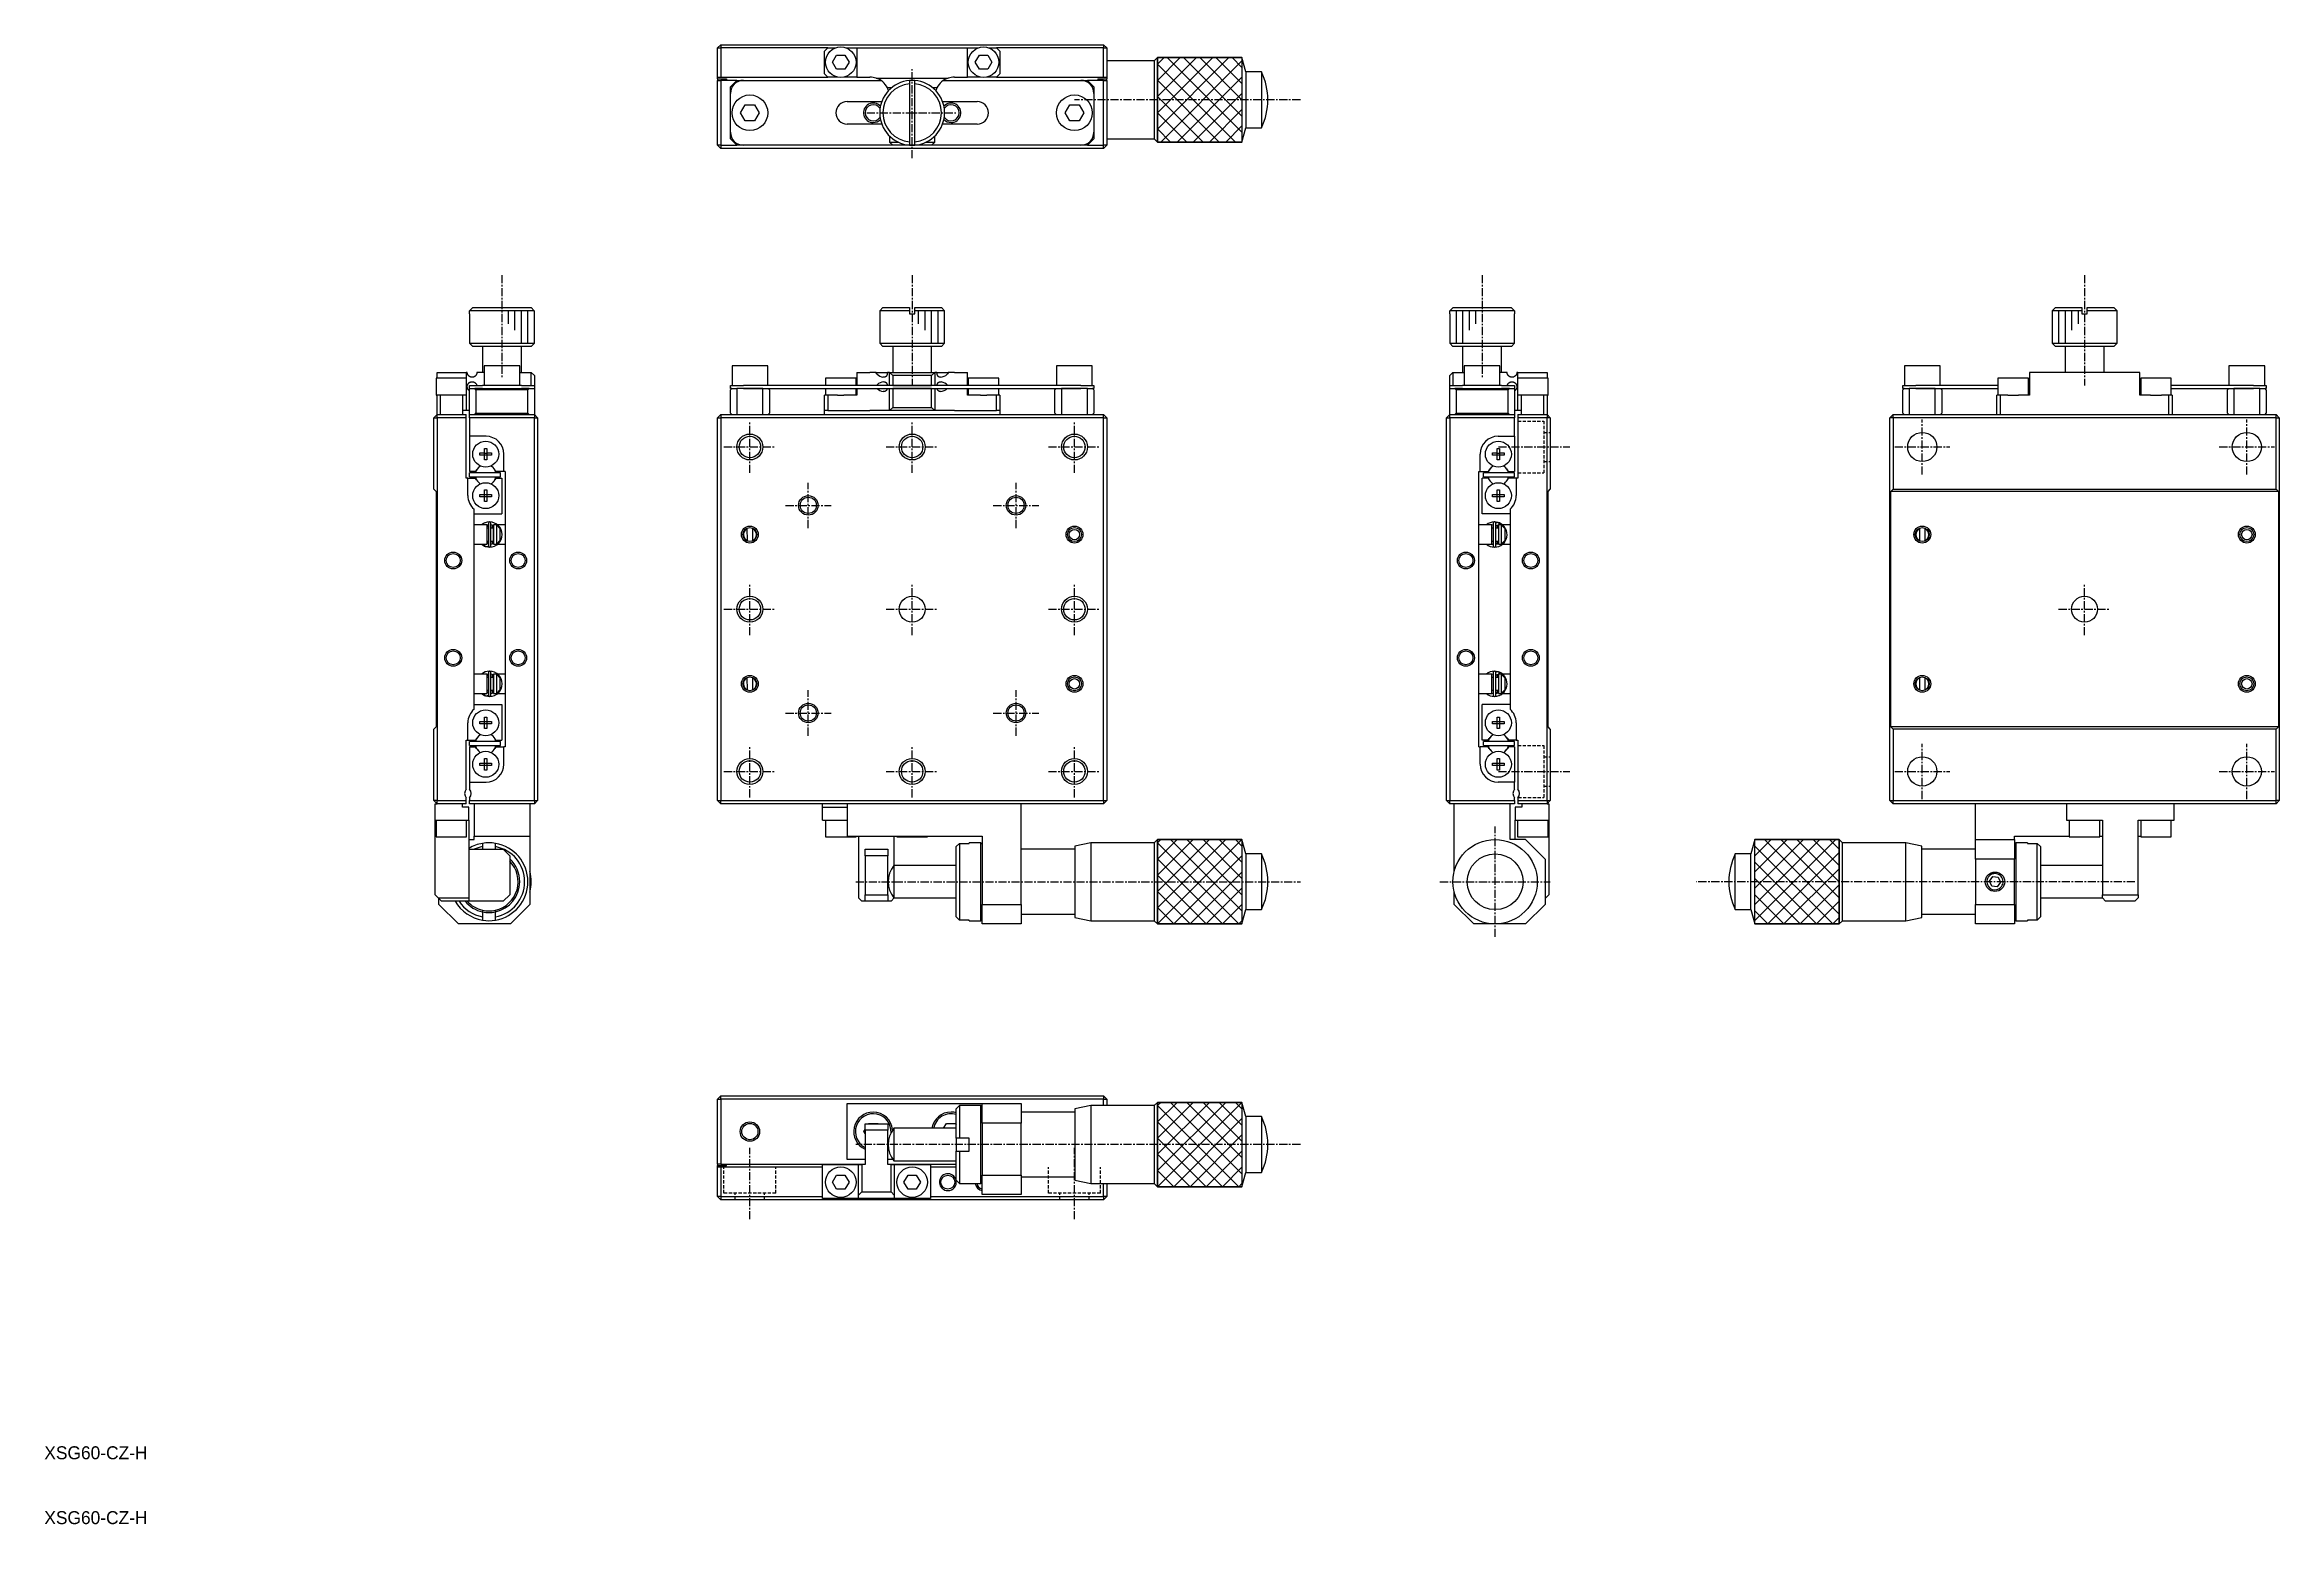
# Model space of a CAD drawing. Extents: x 10 to 354, y 10 to 238.
import ezdxf

# ---------------------------------------------------------------- set-up
doc = ezdxf.new("R2010")
doc.units = 0
doc.linetypes.add('CENTER', pattern=[2, 1.25, -0.25, 0.25, -0.25])
doc.linetypes.add('DASHED', pattern=[0.75, 0.5, -0.25])
doc.layers.get('0').update_dxf_attribs({"linetype": 'CONTINUOUS'})
doc.layers.add('CENTER', color=1, linetype='CENTER')
doc.styles.get("Standard").update_dxf_attribs({"font": 'FGP教科書体NT-M'})

msp = doc.modelspace()

# ---------------------------------------------------------------- texts
at = {"color": 7, "linetype": 'CONTINUOUS'}
for p in [(10, 20), (10, 10)]:
    msp.add_text('XSG60-CZ-H', height=2, dxfattribs=at).set_placement(p)

# ---------------------------------------------------------------- linework, layer by layer
at = {"color": 7, "linetype": 'CONTINUOUS'}
for p, q in [((114.194926, 238), (113.694926, 237.5)), ((114.194926, 238), (173.194926, 238)), ((114.194926, 238), (114.194926, 237.5)), ((173.194926, 238), (173.194926, 237.5)), ((173.194926, 238), (173.694926, 237.5)), ((113.694926, 237.5), (114.194926, 237.5)), ((113.694926, 233), (113.694926, 237.5)), ((130.694926, 237.5), (114.194926, 237.5)), ((114.194926, 237.5), (114.194926, 233)), ((130.194926, 237), (130.694926, 237.5)), ((130.194926, 233.5), (130.194926, 237)), ((130.694926, 237.5), (131.86879, 237.5)), ((131.424755, 235.3), (132.059841, 236.4)), ((132.059841, 234.2), (131.424755, 235.3)), ((132.059841, 236.4), (133.330011, 236.4)), ((133.330011, 234.2), (132.059841, 234.2)), ((133.330011, 236.4), (133.965097, 235.3)), ((133.965097, 235.3), (133.330011, 234.2)), ((133.521062, 237.5), (135.194926, 237.5)), ((135.194926, 237.5), (135.194926, 233)), ((135.194926, 237.5), (152.194926, 237.5)), ((152.194926, 233), (152.194926, 237.5)), ((152.194926, 237.5), (153.86879, 237.5)), ((153.424755, 235.3), (154.059841, 236.4)), ((154.059841, 234.2), (153.424755, 235.3)), ((154.059841, 236.4), (155.330011, 236.4)), ((155.330011, 234.2), (154.059841, 234.2)), ((155.330011, 236.4), (155.965097, 235.3)), ((155.965097, 235.3), (155.330011, 234.2)), ((155.521062, 237.5), (156.694926, 237.5)), ((156.694926, 237.5), (157.194926, 237)), ((173.194926, 237.5), (156.694926, 237.5)), ((157.194926, 237), (157.194926, 233.5)), ((173.194926, 233), (173.194926, 237.5)), ((173.194926, 237.5), (173.694926, 237.5)), ((173.694926, 237.5), (173.694926, 233)), ((180.99493, 235.499996), (173.694926, 235.499996)), ((181.494932, 235.999999), (180.99493, 235.499996)), ((180.99493, 235.499996), (180.99493, 229.50013)), ((181.494932, 235.999999), (194.494933, 235.999999)), ((181.494932, 223.000001), (181.494932, 235.999999)), ((194.494933, 235.999999), (194.494933, 229.500141)), ((195.084421, 233.8), (194.494933, 235.999999)), ((194.494933, 235.999999), (194.494933, 223.000001)), ((113.694926, 233), (114.194926, 233)), ((113.694926, 232.75), (113.694926, 233)), ((113.694926, 232.75), (115.094926, 232.75)), ((113.694926, 232.75), (113.694926, 232.5)), ((113.694926, 222.5), (113.694926, 232.5)), ((113.694926, 232.5), (114.194926, 232.5)), ((114.194926, 233), (130.694926, 233)), ((114.194926, 232.5), (114.194926, 222.5)), ((116.694926, 232.5), (114.194926, 232.5)), ((115.094926, 232.75), (115.094926, 232.5)), ((115.694926, 231.5), (115.894926, 231.7)), ((115.694926, 230.5), (115.694926, 231.5)), ((116.694926, 232.5), (115.894926, 231.7)), ((115.894926, 231.7), (115.894926, 231.37178)), ((116.694926, 232.5), (117.694926, 232.5)), ((117.694926, 232.5), (138.853016, 232.5)), ((130.694926, 233), (130.194926, 233.5)), ((132.212743, 233), (130.694926, 233)), ((135.194926, 233), (133.177109, 233)), ((135.194926, 233), (137.194926, 233)), ((138.131676, 232.85), (149.258176, 232.85)), ((140.504707, 231.35), (139.874012, 231.35)), ((143.294926, 232.483974), (143.294926, 231.982187)), ((143.294926, 231.982187), (143.294926, 223.017813)), ((144.094926, 231.982187), (144.094926, 232.483974)), ((144.094926, 223.017813), (144.094926, 231.982187)), ((147.51584, 231.35), (146.885145, 231.35)), ((148.536714, 232.5), (169.694926, 232.5)), ((150.194926, 233), (152.194926, 233)), ((154.212743, 233), (152.194926, 233)), ((156.694926, 233), (155.177109, 233)), ((157.194926, 233.5), (156.694926, 233)), ((156.694926, 233), (173.194926, 233)), ((169.694926, 232.5), (170.694926, 232.5)), ((171.494926, 231.7), (170.694926, 232.5)), ((173.194926, 232.5), (170.694926, 232.5)), ((171.494926, 231.37178), (171.494926, 231.7)), ((171.494926, 231.7), (171.694926, 231.5)), ((171.694926, 231.5), (171.694926, 230.5)), ((172.294926, 232.75), (173.694926, 232.75)), ((172.294926, 232.75), (172.294926, 232.5)), ((173.194926, 233), (173.694926, 233)), ((173.194926, 222.5), (173.194926, 232.5)), ((173.194926, 232.5), (173.694926, 232.5)), ((173.694926, 233), (173.694926, 232.75)), ((173.694926, 232.5), (173.694926, 232.75)), ((173.694926, 232.5), (173.694926, 222.5)), ((195.084421, 233.8), (195.084421, 229.500093)), ((197.494932, 233.8), (195.084421, 233.8)), ((197.494932, 233.8), (197.494932, 229.500093)), ((115.694926, 224.5), (115.694926, 230.5)), ((117.25155, 227.5), (117.973238, 228.75)), ((117.973238, 226.25), (117.25155, 227.5)), ((117.973238, 228.75), (119.416614, 228.75)), ((119.416614, 228.75), (120.138302, 227.5)), ((120.138302, 227.5), (119.416614, 226.25)), ((133.694926, 229.25), (139.011177, 229.25)), ((148.378674, 229.25), (153.694926, 229.25)), ((167.25155, 227.5), (167.973238, 228.75)), ((167.973238, 226.25), (167.25155, 227.5)), ((167.973238, 228.75), (169.416614, 228.75)), ((169.416614, 228.75), (170.138302, 227.5)), ((170.138302, 227.5), (169.416614, 226.25)), ((171.694926, 230.5), (171.694926, 224.5)), ((180.99493, 229.50013), (180.99493, 223.500004)), ((181.494932, 229.500141), (181.494932, 223.000001)), ((195.084421, 229.500093), (195.084421, 225.2)), ((197.494932, 229.500093), (197.494932, 225.2)), ((115.694926, 223.5), (115.694926, 224.5)), ((119.416614, 226.25), (117.973238, 226.25)), ((139.011177, 225.75), (133.694926, 225.75)), ((140.194926, 223.929286), (140.194926, 223)), ((147.194926, 223), (147.194926, 223.929286)), ((153.694926, 225.75), (148.378674, 225.75)), ((169.416614, 226.25), (167.973238, 226.25)), ((171.694926, 224.5), (171.694926, 223.5)), ((194.494933, 223.000001), (195.084421, 225.2)), ((195.084421, 225.2), (197.494932, 225.2)), ((114.194926, 222.5), (113.694926, 222.5)), ((113.694926, 222.5), (114.194926, 222)), ((114.194926, 222.5), (116.694926, 222.5)), ((114.194926, 222.5), (114.194926, 222)), ((173.194926, 222), (114.194926, 222)), ((115.894926, 223.3), (115.694926, 223.5)), ((115.894926, 223.62822), (115.894926, 223.3)), ((115.894926, 223.3), (116.694926, 222.5)), ((117.694926, 222.5), (116.694926, 222.5)), ((140.694926, 222.5), (117.694926, 222.5)), ((140.694926, 222.5), (140.194926, 223)), ((140.194926, 223), (141.515476, 223)), ((143.694926, 222.5), (140.694926, 222.5)), ((143.294926, 223.017813), (143.294926, 222.516026)), ((146.694926, 222.5), (143.694926, 222.5)), ((144.094926, 222.516026), (144.094926, 223.017813)), ((145.874375, 223), (147.194926, 223)), ((147.194926, 223), (146.694926, 222.5)), ((169.694926, 222.5), (146.694926, 222.5)), ((170.694926, 222.5), (169.694926, 222.5)), ((170.694926, 222.5), (171.494926, 223.3)), ((170.694926, 222.5), (173.194926, 222.5)), ((171.494926, 223.3), (171.494926, 223.62822)), ((171.694926, 223.5), (171.494926, 223.3)), ((173.694926, 222.5), (173.194926, 222.5)), ((173.194926, 222), (173.194926, 222.5)), ((173.194926, 222), (173.694926, 222.5)), ((173.694926, 223.500004), (180.99493, 223.500004)), ((180.99493, 223.500004), (181.494932, 223.000001)), ((194.494933, 223.000001), (181.494932, 223.000001)), ((75.5, 196.5), (75.516026, 196.5)), ((75.5, 196.5), (75.5, 192)), ((75.516026, 197), (76.017813, 197.5)), ((75.516026, 196.5), (75.516026, 197)), ((85.483974, 197), (75.516026, 197)), ((76.017813, 197.5), (84.982187, 197.5)), ((84.982187, 197.5), (85.483974, 197)), ((85.483974, 197), (85.483974, 196.5)), ((85.483974, 196.5), (85.5, 196.5)), ((85.5, 192), (85.5, 196.5)), ((139.194926, 197.5), (138.694926, 197)), ((143.294926, 197), (138.694926, 197)), ((138.694926, 197), (138.694926, 192)), ((139.194926, 197.5), (143.294926, 197.5)), ((143.294926, 197.5), (143.294926, 197)), ((143.294926, 197), (143.294926, 196.5)), ((143.294926, 196.5), (144.094926, 196.5)), ((144.094926, 197.5), (148.194926, 197.5)), ((144.094926, 197), (144.094926, 197.5)), ((148.694926, 197), (144.094926, 197)), ((144.094926, 196.5), (144.094926, 197)), ((148.694926, 197), (148.194926, 197.5)), ((148.694926, 192), (148.694926, 197)), ((226.5, 196.5), (226.516026, 196.5)), ((226.5, 196.5), (226.5, 192)), ((226.516026, 197), (227.017813, 197.5)), ((226.516026, 196.5), (226.516026, 197)), ((236.483974, 197), (226.516026, 197)), ((227.017813, 197.5), (235.982187, 197.5)), ((235.982187, 197.5), (236.483974, 197)), ((236.483974, 197), (236.483974, 196.5)), ((236.483974, 196.5), (236.5, 196.5)), ((236.5, 192), (236.5, 196.5)), ((319.805074, 197.5), (319.305074, 197)), ((323.905074, 197), (319.305074, 197)), ((319.305074, 197), (319.305074, 192)), ((319.805074, 197.5), (323.905074, 197.5)), ((323.905074, 197.5), (323.905074, 197)), ((323.905074, 197), (323.905074, 196.5)), ((323.905074, 196.5), (324.705074, 196.5)), ((324.705074, 197.5), (328.805074, 197.5)), ((324.705074, 197), (324.705074, 197.5)), ((329.305074, 197), (324.705074, 197)), ((324.705074, 196.5), (324.705074, 197)), ((329.305074, 197), (328.805074, 197.5)), ((329.305074, 192), (329.305074, 197)), ((75.5, 192), (85.5, 192)), ((75.5, 192), (76, 191.5)), ((85, 191.5), (76, 191.5)), ((77.5, 191.5), (77.5, 187.5)), ((83.5, 187.5), (83.5, 191.5)), ((85, 191.5), (85.5, 192)), ((138.694926, 192), (143.694926, 192)), ((138.694926, 192), (139.194926, 191.5)), ((143.694926, 191.5), (139.194926, 191.5)), ((140.694926, 191.5), (140.694926, 187.5)), ((143.694926, 192), (148.694926, 192)), ((148.194926, 191.5), (143.694926, 191.5)), ((146.694926, 187.5), (146.694926, 191.5)), ((148.194926, 191.5), (148.694926, 192)), ((226.5, 192), (236.5, 192)), ((226.5, 192), (227, 191.5)), ((236, 191.5), (227, 191.5)), ((228.5, 191.5), (228.5, 187.5)), ((234.5, 187.5), (234.5, 191.5)), ((236, 191.5), (236.5, 192)), ((319.305074, 192), (329.305074, 192)), ((319.305074, 192), (319.805074, 191.5)), ((328.805074, 191.5), (319.805074, 191.5)), ((321.305074, 191.5), (321.305074, 187.5)), ((327.305074, 187.5), (327.305074, 191.5)), ((328.805074, 191.5), (329.305074, 192)), ((75.05, 186.6), (70.35, 186.6)), ((70.35, 186.6), (70.35, 184)), ((70.5, 187.5), (75, 187.5)), ((70.5, 186.6), (70.5, 187.5)), ((75, 187.5), (75, 186.6)), ((75.15, 187.5), (75, 187.5)), ((75.05, 184), (75.05, 186.6)), ((75.150104, 187.487609), (75.15, 187.5)), ((75.150413, 187.475229), (75.150104, 187.487609)), ((75.150922, 187.462906), (75.150413, 187.475229)), ((75.151625, 187.450687), (75.150922, 187.462906)), ((75.152516, 187.438617), (75.151625, 187.450687)), ((75.15394, 187.423249), (75.152516, 187.438617)), ((75.155653, 187.408135), (75.15394, 187.423249)), ((75.157635, 187.393304), (75.155653, 187.408135)), ((75.159865, 187.378788), (75.157635, 187.393304)), ((75.162322, 187.364617), (75.159865, 187.378788)), ((75.164986, 187.350822), (75.162322, 187.364617)), ((75.171191, 187.322914), (75.164986, 187.350822)), ((75.178155, 187.296292), (75.171191, 187.322914)), ((75.185805, 187.270881), (75.178155, 187.296292)), ((75.194066, 187.246601), (75.185805, 187.270881)), ((75.202863, 187.223377), (75.194066, 187.246601)), ((75.212122, 187.20113), (75.202863, 187.223377)), ((75.231822, 187.159322), (75.212122, 187.20113)), ((75.253222, 187.120262), (75.231822, 187.159322)), ((75.276199, 187.08362), (75.253222, 187.120262)), ((75.307046, 187.040714), (75.276199, 187.08362)), ((75.340251, 187.000753), (75.307046, 187.040714)), ((75.375757, 186.963617), (75.340251, 187.000753)), ((75.413506, 186.929191), (75.375757, 186.963617)), ((75.452361, 186.898227), (75.413506, 186.929191)), ((75.420924, 185.877049), (75.467206, 185.912534)), ((75.493395, 186.869769), (75.452361, 186.898227)), ((75.467206, 185.912534), (75.51646, 185.94452)), ((75.536562, 186.843933), (75.493395, 186.869769)), ((75.51646, 185.94452), (75.568618, 185.972819)), ((75.581822, 186.820837), (75.536562, 186.843933)), ((75.568618, 185.972819), (75.610688, 185.991954)), ((75.631667, 186.799643), (75.581822, 186.820837)), ((75.610688, 185.991954), (75.654503, 186.008687)), ((75.683841, 186.781823), (75.631667, 186.799643)), ((75.654503, 186.008687), (75.699989, 186.022841)), ((75.738225, 186.767655), (75.683841, 186.781823)), ((75.699989, 186.022841), (75.74707, 186.034243)), ((75.779283, 186.759779), (75.738225, 186.767655)), ((75.74707, 186.034243), (75.79242, 186.042236)), ((75.821488, 186.754121), (75.779283, 186.759779)), ((75.79242, 186.042236), (75.839227, 186.047515)), ((75.864733, 186.75083), (75.821488, 186.754121)), ((75.839227, 186.047515), (75.8873, 186.049872)), ((75.908912, 186.750053), (75.864733, 186.75083)), ((75.8873, 186.049872), (75.936448, 186.049101)), ((75.953914, 186.751942), (75.908912, 186.750053)), ((75.936448, 186.049101), (75.98648, 186.044994)), ((75.999707, 186.756659), (75.953914, 186.751942)), ((75.98648, 186.044994), (76.037207, 186.037343)), ((76.046089, 186.764366), (75.999707, 186.756659)), ((76.037207, 186.037343), (76.07722, 186.028759)), ((76.080211, 186.771975), (76.046089, 186.764366)), ((76.07722, 186.028759), (76.117494, 186.01777)), ((76.114531, 186.781342), (76.080211, 186.771975)), ((76.148926, 186.792517), (76.114531, 186.781342)), ((76.117494, 186.01777), (76.157839, 186.004286)), ((76.183271, 186.805552), (76.148926, 186.792517)), ((76.157839, 186.004286), (76.188852, 185.992142)), ((76.215356, 186.819536), (76.183271, 186.805552)), ((76.188852, 185.992142), (76.219778, 185.978405)), ((76.247312, 186.835301), (76.215356, 186.819536)), ((76.219778, 185.978405), (76.250497, 185.963059)), ((76.278987, 186.852847), (76.247312, 186.835301)), ((76.250497, 185.963059), (76.280886, 185.946085)), ((76.310226, 186.872173), (76.278987, 186.852847)), ((76.280886, 185.946085), (76.305118, 185.93117)), ((76.305118, 185.93117), (76.329051, 185.91515)), ((76.340876, 186.893279), (76.310226, 186.872173)), ((76.329051, 185.91515), (76.352605, 185.898035)), ((76.370783, 186.916165), (76.340876, 186.893279)), ((76.352605, 185.898035), (76.375702, 185.879834)), ((76.397582, 186.938853), (76.370783, 186.916165)), ((76.423654, 186.963139), (76.397582, 186.938853)), ((76.448857, 186.98895), (76.423654, 186.963139)), ((76.473049, 187.016213), (76.448857, 186.98895)), ((76.496085, 187.044855), (76.473049, 187.016213)), ((76.517825, 187.074803), (76.496085, 187.044855)), ((76.533137, 187.097963), (76.517825, 187.074803)), ((76.547677, 187.121837), (76.533137, 187.097963)), ((76.561394, 187.146369), (76.547677, 187.121837)), ((76.574235, 187.171507), (76.561394, 187.146369)), ((76.585859, 187.196531), (76.574235, 187.171507)), ((76.596608, 187.222095), (76.585859, 187.196531)), ((76.606442, 187.248135), (76.596608, 187.222095)), ((76.615326, 187.274591), (76.606442, 187.248135)), ((76.623458, 187.302253), (76.615326, 187.274591)), ((76.630546, 187.33031), (76.623458, 187.302253)), ((76.636563, 187.358683), (76.630546, 187.33031)), ((76.641483, 187.387295), (76.636563, 187.358683)), ((76.645197, 187.415283), (76.641483, 187.387295)), ((76.64786, 187.443447), (76.645197, 187.415283)), ((76.649464, 187.471711), (76.64786, 187.443447)), ((76.65, 187.5), (76.649464, 187.471711)), ((77.75, 187.5), (76.65, 187.5)), ((83.25, 188.5), (77.75, 188.5)), ((77.75, 188.5), (77.75, 185.5)), ((83.25, 185.5), (83.25, 188.5)), ((83.25, 187.5), (85, 187.5)), ((85, 185.5), (85, 187.5)), ((85.5, 187), (85, 187.5)), ((85.5, 187), (85.5, 185.5)), ((118.694926, 188.5), (115.944926, 188.5)), ((115.944926, 188.5), (115.944926, 185.5)), ((121.444926, 188.5), (118.694926, 188.5)), ((121.444926, 185.5), (121.444926, 188.5)), ((132.694926, 186.6), (130.344926, 186.6)), ((130.344926, 186.6), (130.344926, 185.5)), ((135.044926, 186.6), (132.694926, 186.6)), ((135.044926, 185.5), (135.044926, 186.6)), ((135.194926, 187.5), (135.194926, 185.5)), ((135.194926, 187.5), (137.194926, 187.5)), ((138.131676, 187.5), (137.194926, 187.5)), ((138.131676, 187.5), (139.874012, 187.5)), ((138.154592, 187.393304), (138.131676, 187.5)), ((138.213299, 187.296292), (138.154592, 187.393304)), ((138.302957, 187.20113), (138.213299, 187.296292)), ((139.337272, 186.75), (139.190157, 186.763205)), ((139.337198, 186.05), (139.372402, 186.049101)), ((139.346054, 186.750053), (139.337272, 186.75)), ((139.382244, 186.751477), (139.346054, 186.750053)), ((139.372402, 186.049101), (139.418797, 186.044994)), ((139.417801, 186.754917), (139.382244, 186.751477)), ((139.452616, 186.760464), (139.417801, 186.754917)), ((139.418797, 186.044994), (139.463724, 186.037343)), ((139.486581, 186.76821), (139.452616, 186.760464)), ((139.463724, 186.037343), (139.49323, 186.030028)), ((139.519586, 186.778246), (139.486581, 186.76821)), ((139.49323, 186.030028), (139.522077, 186.020878)), ((139.551525, 186.790663), (139.519586, 186.778246)), ((139.522077, 186.020878), (139.550181, 186.009849)), ((139.550181, 186.009849), (139.577459, 185.996899)), ((139.582288, 186.805552), (139.551525, 186.790663)), ((139.577459, 185.996899), (139.603829, 185.981984)), ((139.606357, 186.819536), (139.582288, 186.805552)), ((139.603829, 185.981984), (139.629208, 185.96506)), ((139.629668, 186.835301), (139.606357, 186.819536)), ((139.629208, 185.96506), (139.653513, 185.946085)), ((139.652153, 186.852847), (139.629668, 186.835301)), ((139.673745, 186.872173), (139.652153, 186.852847)), ((139.653513, 185.946085), (139.672834, 185.92873)), ((139.672834, 185.92873), (139.691446, 185.90984)), ((139.694378, 186.893279), (139.673745, 186.872173)), ((139.691446, 185.90984), (139.709304, 185.889451)), ((139.713984, 186.916165), (139.694378, 186.893279)), ((139.731111, 186.938853), (139.713984, 186.916165)), ((139.747391, 186.963139), (139.731111, 186.938853)), ((139.762782, 186.98895), (139.747391, 186.963139)), ((139.777243, 187.016213), (139.762782, 186.98895)), ((139.790734, 187.044855), (139.777243, 187.016213)), ((139.803212, 187.074803), (139.790734, 187.044855)), ((139.812888, 187.100911), (139.803212, 187.074803)), ((139.821885, 187.127976), (139.812888, 187.100911)), ((139.830191, 187.155911), (139.821885, 187.127976)), ((139.837793, 187.184627), (139.830191, 187.155911)), ((139.844679, 187.214037), (139.837793, 187.184627)), ((139.850838, 187.244054), (139.844679, 187.214037)), ((139.856256, 187.274591), (139.850838, 187.244054)), ((139.860949, 187.305699), (139.856256, 187.274591)), ((139.864928, 187.337362), (139.860949, 187.305699)), ((139.86819, 187.369465), (139.864928, 187.337362)), ((139.870732, 187.401894), (139.86819, 187.369465)), ((139.872552, 187.434536), (139.870732, 187.401894)), ((139.873646, 187.467276), (139.872552, 187.434536)), ((139.874012, 187.5), (139.873646, 187.467276)), ((140.194926, 187.5), (139.874012, 187.5)), ((140.194926, 185.5), (140.194926, 187.5)), ((140.694926, 187), (140.194926, 187.5)), ((140.194926, 187.5), (147.194926, 187.5)), ((140.694926, 187), (140.694926, 185.5)), ((146.694926, 187), (140.694926, 187)), ((147.194926, 187.5), (146.694926, 187)), ((146.694926, 185.5), (146.694926, 187)), ((147.194926, 187.5), (147.194926, 185.5)), ((147.51584, 187.5), (147.194926, 187.5)), ((147.51584, 187.5), (149.258176, 187.5)), ((147.516237, 187.465709), (147.51584, 187.5)), ((147.517427, 187.431464), (147.516237, 187.465709)), ((147.519407, 187.397397), (147.517427, 187.431464)), ((147.522176, 187.363642), (147.519407, 187.397397)), ((147.525431, 187.332899), (147.522176, 187.363642)), ((147.529378, 187.302436), (147.525431, 187.332899)), ((147.534007, 187.272342), (147.529378, 187.302436)), ((147.539311, 187.242707), (147.534007, 187.272342)), ((147.545284, 187.213621), (147.539311, 187.242707)), ((147.551917, 187.185172), (147.545284, 187.213621)), ((147.559202, 187.157451), (147.551917, 187.185172)), ((147.567133, 187.130548), (147.559202, 187.157451)), ((147.577237, 187.100171), (147.567133, 187.130548)), ((147.58828, 187.070825), (147.577237, 187.100171)), ((147.600231, 187.042582), (147.58828, 187.070825)), ((147.613057, 187.015514), (147.600231, 187.042582)), ((147.626727, 186.989694), (147.613057, 187.015514)), ((147.641208, 186.965195), (147.626727, 186.989694)), ((147.656468, 186.942087), (147.641208, 186.965195)), ((147.672474, 186.920445), (147.656468, 186.942087)), ((147.670764, 185.87736), (147.689973, 185.900589)), ((147.691598, 186.897584), (147.672474, 186.920445)), ((147.689973, 185.900589), (147.710206, 185.922064)), ((147.711737, 186.876446), (147.691598, 186.897584)), ((147.710206, 185.922064), (147.731398, 185.941779)), ((147.732827, 186.857029), (147.711737, 186.876446)), ((147.731398, 185.941779), (147.753483, 185.959731)), ((147.754804, 186.839332), (147.732827, 186.857029)), ((147.753483, 185.959731), (147.776395, 185.975916)), ((147.777604, 186.82335), (147.754804, 186.839332)), ((147.776395, 185.975916), (147.800069, 185.99033)), ((147.801162, 186.809083), (147.777604, 186.82335)), ((147.800069, 185.99033), (147.830191, 186.005689)), ((147.825414, 186.796527), (147.801162, 186.809083)), ((147.86077, 186.781617), (147.825414, 186.796527)), ((147.830191, 186.005689), (147.861482, 186.01861)), ((147.897526, 186.769745), (147.86077, 186.781617)), ((147.861482, 186.01861), (147.893837, 186.029182)), ((147.893837, 186.029182), (147.927148, 186.037489)), ((147.935532, 186.760781), (147.897526, 186.769745)), ((147.927148, 186.037489), (147.961311, 186.04362)), ((147.974638, 186.754591), (147.935532, 186.760781)), ((147.961311, 186.04362), (147.996218, 186.04766)), ((148.014695, 186.751044), (147.974638, 186.754591)), ((147.996218, 186.04766), (148.031763, 186.049696)), ((148.052527, 186.75), (148.014695, 186.751044)), ((148.031763, 186.049696), (148.052643, 186.05)), ((148.052643, 186.05), (148.184685, 186.039225)), ((149.177618, 187.297867), (149.092748, 187.20619)), ((149.232354, 187.386628), (149.177618, 187.297867)), ((149.258176, 187.5), (149.232354, 187.386628)), ((150.194926, 187.5), (149.258176, 187.5)), ((150.194926, 187.5), (152.194926, 187.5)), ((152.194926, 185.5), (152.194926, 187.5)), ((154.694926, 186.6), (152.344926, 186.6)), ((152.344926, 186.6), (152.344926, 185.5)), ((157.044926, 186.6), (154.694926, 186.6)), ((157.044926, 185.5), (157.044926, 186.6)), ((168.694926, 188.5), (165.944926, 188.5)), ((165.944926, 188.5), (165.944926, 185.5)), ((171.444926, 188.5), (168.694926, 188.5)), ((171.444926, 185.5), (171.444926, 188.5)), ((227, 187.5), (226.5, 187)), ((226.5, 185.5), (226.5, 187)), ((227, 187.5), (227, 185.5)), ((227, 187.5), (228.75, 187.5)), ((234.25, 188.5), (228.75, 188.5)), ((228.75, 188.5), (228.75, 185.5)), ((234.25, 185.5), (234.25, 188.5)), ((235.35, 187.5), (234.25, 187.5)), ((235.350794, 187.465506), (235.35, 187.5)), ((235.353171, 187.431104), (235.350794, 187.465506)), ((235.357074, 187.39724), (235.353171, 187.431104)), ((235.3625, 187.363642), (235.357074, 187.39724)), ((235.366837, 187.341975), (235.3625, 187.363642)), ((235.371802, 187.320479), (235.366837, 187.341975)), ((235.378934, 187.293696), (235.371802, 187.320479)), ((235.387029, 187.267253), (235.378934, 187.293696)), ((235.39606, 187.241218), (235.387029, 187.267253)), ((235.405828, 187.216057), (235.39606, 187.241218)), ((235.416457, 187.191346), (235.405828, 187.216057)), ((235.42791, 187.16714), (235.416457, 187.191346)), ((235.437375, 187.148676), (235.42791, 187.16714)), ((235.44731, 187.130548), (235.437375, 187.148676)), ((235.459594, 187.109642), (235.44731, 187.130548)), ((235.472486, 187.089238), (235.459594, 187.109642)), ((235.48595, 187.069369), (235.472486, 187.089238)), ((235.506881, 187.04097), (235.48595, 187.069369)), ((235.528919, 187.013824), (235.506881, 187.04097)), ((235.547706, 186.992586), (235.528919, 187.013824)), ((235.567125, 186.972228), (235.547706, 186.992586)), ((235.58711, 186.952785), (235.567125, 186.972228)), ((235.605346, 186.936247), (235.58711, 186.952785)), ((235.623958, 186.920445), (235.605346, 186.936247)), ((235.621298, 185.87736), (235.643162, 185.89481)), ((235.650024, 186.899983), (235.623958, 186.920445)), ((235.643162, 185.89481), (235.665433, 185.91127)), ((235.676639, 186.880916), (235.650024, 186.899983)), ((235.665433, 185.91127), (235.696002, 185.931888)), ((235.703462, 186.863402), (235.676639, 186.880916)), ((235.696002, 185.931888), (235.727107, 185.950729)), ((235.730656, 186.847248), (235.703462, 186.863402)), ((235.727107, 185.950729), (235.758593, 185.967788)), ((235.757834, 186.8326), (235.730656, 186.847248)), ((235.785229, 186.819251), (235.757834, 186.8326)), ((235.758593, 185.967788), (235.782655, 185.979553)), ((235.782655, 185.979553), (235.806837, 185.99033)), ((235.812545, 186.807274), (235.785229, 186.819251)), ((235.806837, 185.99033), (235.837942, 186.002726)), ((235.839949, 186.796527), (235.812545, 186.807274)), ((235.837942, 186.002726), (235.869107, 186.013574)), ((235.861196, 186.789034), (235.839949, 186.796527)), ((235.882437, 186.782249), (235.861196, 186.789034)), ((235.869107, 186.013574), (235.900231, 186.022906)), ((235.913295, 186.773611), (235.882437, 186.782249)), ((235.900231, 186.022906), (235.9388, 186.032471)), ((235.944044, 186.766395), (235.913295, 186.773611)), ((235.9388, 186.032471), (235.977103, 186.039862)), ((235.974603, 186.760557), (235.944044, 186.766395)), ((236.019514, 186.754331), (235.974603, 186.760557)), ((235.977103, 186.039862), (236.011271, 186.044733)), ((236.011271, 186.044733), (236.045078, 186.047986)), ((236.063777, 186.750875), (236.019514, 186.754331)), ((236.045078, 186.047986), (236.078636, 186.049696)), ((236.103111, 186.750006), (236.063777, 186.750875)), ((236.078636, 186.049696), (236.122321, 186.049668)), ((236.131812, 186.750675), (236.103111, 186.750006)), ((236.122321, 186.049668), (236.16535, 186.047147)), ((236.173857, 186.753645), (236.131812, 186.750675)), ((236.16535, 186.047147), (236.207375, 186.042274)), ((236.214922, 186.758857), (236.173857, 186.753645)), ((236.207375, 186.042274), (236.248815, 186.035088)), ((236.267441, 186.76893), (236.214922, 186.758857)), ((236.248815, 186.035088), (236.289115, 186.025765)), ((236.318068, 186.782402), (236.267441, 186.76893)), ((236.289115, 186.025765), (236.328666, 186.014291)), ((236.366024, 186.798764), (236.318068, 186.782402)), ((236.328666, 186.014291), (236.366984, 186.00087)), ((236.412036, 186.817993), (236.366024, 186.798764)), ((236.366984, 186.00087), (236.404227, 185.985526)), ((236.404227, 185.985526), (236.449866, 185.963396)), ((236.455619, 186.83967), (236.412036, 186.817993)), ((236.449866, 185.963396), (236.493655, 185.938386)), ((236.497259, 186.863851), (236.455619, 186.83967)), ((236.493655, 185.938386), (236.535309, 185.910742)), ((236.535773, 186.889588), (236.497259, 186.863851)), ((236.535309, 185.910742), (236.575286, 185.880176)), ((236.572448, 186.917511), (236.535773, 186.889588)), ((236.607013, 186.947335), (236.572448, 186.917511)), ((236.639764, 186.979275), (236.607013, 186.947335)), ((236.670378, 187.012998), (236.639764, 186.979275)), ((236.699195, 187.048928), (236.670378, 187.012998)), ((236.725957, 187.086862), (236.699195, 187.048928)), ((236.75088, 187.127367), (236.725957, 187.086862)), ((236.764734, 187.152677), (236.75088, 187.127367)), ((236.777896, 187.179122), (236.764734, 187.152677)), ((236.790319, 187.206812), (236.777896, 187.179122)), ((236.799022, 187.228203), (236.790319, 187.206812)), ((236.807278, 187.250461), (236.799022, 187.228203)), ((236.815036, 187.273658), (236.807278, 187.250461)), ((236.822248, 187.297867), (236.815036, 187.273658)), ((236.826756, 187.314727), (236.822248, 187.297867)), ((236.830973, 187.332135), (236.826756, 187.314727)), ((236.834868, 187.350104), (236.830973, 187.332135)), ((236.837492, 187.363601), (236.834868, 187.350104)), ((236.839916, 187.377432), (236.837492, 187.363601)), ((236.842122, 187.391581), (236.839916, 187.377432)), ((236.84409, 187.406031), (236.842122, 187.391581)), ((236.84542, 187.417282), (236.84409, 187.406031)), ((236.846595, 187.428746), (236.84542, 187.417282)), ((236.847607, 187.440388), (236.846595, 187.428746)), ((236.848451, 187.45217), (236.847607, 187.440388)), ((236.849119, 187.464059), (236.848451, 187.45217)), ((236.849604, 187.476017), (236.849119, 187.464059)), ((236.8499, 187.488009), (236.849604, 187.476017)), ((236.85, 187.5), (236.8499, 187.488009)), ((237, 187.5), (236.85, 187.5)), ((241.65, 186.6), (236.95, 186.6)), ((236.95, 186.6), (236.95, 184)), ((237, 187.5), (241.5, 187.5)), ((237, 186.6), (237, 187.5)), ((241.5, 187.5), (241.5, 186.6)), ((241.65, 184), (241.65, 186.6)), ((302.055074, 188.5), (296.555074, 188.5)), ((296.555074, 188.5), (296.555074, 185.5)), ((302.055074, 185.5), (302.055074, 188.5)), ((315.655074, 186.6), (310.955074, 186.6)), ((310.955074, 186.6), (310.955074, 184)), ((315.655074, 184), (315.655074, 186.6)), ((332.805074, 187.5), (315.805074, 187.5)), ((315.805074, 187.5), (315.805074, 184)), ((332.805074, 184), (332.805074, 187.5)), ((337.655074, 186.6), (332.955074, 186.6)), ((332.955074, 186.6), (332.955074, 184)), ((337.655074, 184), (337.655074, 186.6)), ((352.055074, 188.5), (346.555074, 188.5)), ((346.555074, 188.5), (346.555074, 185.5)), ((352.055074, 185.5), (352.055074, 188.5)), ((70.35, 184), (70.5, 184)), ((70.5, 181), (70.5, 184)), ((71, 184), (70.5, 184)), ((71, 184), (71, 181)), ((74.5, 184), (71, 184)), ((74.5, 181.6), (74.5, 184)), ((75, 184), (74.5, 184)), ((75, 184), (75.05, 184)), ((75, 184), (75, 181.6)), ((75.150004, 185.302242), (75.150109, 185.3127)), ((75.150045, 185.291789), (75.150004, 185.302242)), ((75.150239, 185.281085), (75.150045, 185.291789)), ((75.150109, 185.3127), (75.150357, 185.323134)), ((75.150585, 185.270409), (75.150239, 185.281085)), ((75.150357, 185.323134), (75.150749, 185.333513)), ((75.151079, 185.259792), (75.150585, 185.270409)), ((75.150749, 185.333513), (75.151301, 185.344149)), ((75.151718, 185.249264), (75.151079, 185.259792)), ((75.151301, 185.344149), (75.151999, 185.354708)), ((75.152758, 185.235743), (75.151718, 185.249264)), ((75.151999, 185.354708), (75.152837, 185.365167)), ((75.154025, 185.222403), (75.152758, 185.235743)), ((75.152837, 185.365167), (75.15381, 185.375499)), ((75.15381, 185.375499), (75.155248, 185.388565)), ((75.155506, 185.209288), (75.154025, 185.222403)), ((75.155248, 185.388565), (75.156889, 185.401416)), ((75.157649, 185.193166), (75.155506, 185.209288)), ((75.156889, 185.401416), (75.15872, 185.41403)), ((75.160089, 185.177404), (75.157649, 185.193166)), ((75.15872, 185.41403), (75.160725, 185.426384)), ((75.162804, 185.162015), (75.160089, 185.177404)), ((75.160725, 185.426384), (75.163739, 185.442897)), ((75.165771, 185.147013), (75.162804, 185.162015)), ((75.163739, 185.442897), (75.167038, 185.458956)), ((75.168965, 185.13241), (75.165771, 185.147013)), ((75.167038, 185.458956), (75.170596, 185.474556)), ((75.172362, 185.118221), (75.168965, 185.13241)), ((75.170596, 185.474556), (75.177893, 185.502702)), ((75.18019, 185.089303), (75.172362, 185.118221)), ((75.177893, 185.502702), (75.185936, 185.52952)), ((75.1888, 185.061799), (75.18019, 185.089303)), ((75.185936, 185.52952), (75.19466, 185.555102)), ((75.198119, 185.035602), (75.1888, 185.061799)), ((75.19466, 185.555102), (75.203998, 185.579544)), ((75.208069, 185.010604), (75.198119, 185.035602)), ((75.203998, 185.579544), (75.213886, 185.602937)), ((75.218574, 184.986696), (75.208069, 185.010604)), ((75.213886, 185.602937), (75.224256, 185.625377)), ((75.241431, 184.941047), (75.218574, 184.986696)), ((75.224256, 185.625377), (75.250802, 185.675782)), ((75.266377, 184.898595), (75.241431, 184.941047)), ((75.250802, 185.675782), (75.279969, 185.722476)), ((75.293297, 184.859014), (75.266377, 184.898595)), ((75.279969, 185.722476), (75.311661, 185.765704)), ((75.322076, 184.821979), (75.293297, 184.859014)), ((75.311661, 185.765704), (75.345782, 185.805712)), ((75.362223, 184.777203), (75.322076, 184.821979)), ((75.345782, 185.805712), (75.382235, 185.842745)), ((75.405499, 184.736094), (75.362223, 184.777203)), ((75.382235, 185.842745), (75.420924, 185.877049)), ((75.451838, 184.698626), (75.405499, 184.736094)), ((75.499966, 184.665592), (75.451838, 184.698626)), ((75.5, 185), (75.5, 185.5)), ((75.5, 185.5), (77.5, 185.5)), ((75.5, 181), (75.5, 185)), ((75.5, 185), (76.3, 185)), ((76.5, 184.8), (76.3, 185)), ((76.3, 185), (76.62822, 185)), ((76.62822, 185), (76.3, 185)), ((76.375702, 185.879834), (76.39891, 185.859985)), ((76.39891, 185.859985), (76.421539, 185.83897)), ((76.421539, 185.83897), (76.443495, 185.816825)), ((76.443495, 185.816825), (76.464685, 185.79359)), ((76.464685, 185.79359), (76.484545, 185.769895)), ((76.484545, 185.769895), (76.503582, 185.745173)), ((84.5, 184.8), (76.5, 184.8)), ((76.5, 184.8), (76.5, 181.2)), ((76.503582, 185.745173), (76.521711, 185.719487)), ((76.521711, 185.719487), (76.538849, 185.692902)), ((76.538849, 185.692902), (76.555509, 185.664419)), ((76.555509, 185.664419), (76.57101, 185.635011)), ((76.57101, 185.635011), (76.585276, 185.604777)), ((76.585276, 185.604777), (76.59823, 185.573817)), ((76.59823, 185.573817), (76.607256, 185.549576)), ((76.607256, 185.549576), (76.615468, 185.524953)), ((76.615468, 185.524953), (76.622842, 185.5)), ((77.5, 185), (76.62822, 185)), ((83.5, 185.5), (77.5, 185.5)), ((77.5, 185), (83.5, 185)), ((83.5, 185.5), (85.5, 185.5)), ((84.37178, 185), (83.5, 185)), ((84.37178, 185), (84.7, 185)), ((84.7, 185), (84.37178, 185)), ((84.7, 185), (84.5, 184.8)), ((84.5, 181.2), (84.5, 184.8)), ((84.7, 185), (85.5, 185)), ((85.5, 185.5), (85.5, 185)), ((85.5, 185), (85.5, 181)), ((115.694926, 185), (115.694926, 185.5)), ((115.694926, 185.5), (117.694926, 185.5)), ((115.894926, 185), (115.694926, 184.8)), ((115.894926, 185), (115.694926, 185)), ((115.694926, 181.2), (115.694926, 184.8)), ((115.894926, 185), (116.694926, 185)), ((116.694926, 185), (116.694926, 181)), ((117.694926, 185), (116.694926, 185)), ((117.694926, 185), (116.694926, 185)), ((140.694926, 185.5), (117.694926, 185.5)), ((120.694926, 185), (117.694926, 185)), ((117.694926, 185), (120.694926, 185)), ((120.694926, 181), (120.694926, 185)), ((120.694926, 185), (140.694926, 185)), ((121.694926, 184.8), (121.494926, 185)), ((121.694926, 184.8), (121.694926, 181.2)), ((130.194926, 181.6), (130.194926, 184)), ((130.694926, 184), (130.194926, 184)), ((130.344926, 185), (130.344926, 184)), ((130.694926, 184), (130.694926, 181.6)), ((132.212743, 184), (130.694926, 184)), ((132.212743, 184), (132.694926, 184)), ((132.694926, 184), (133.177109, 184)), ((135.194926, 184), (133.177109, 184)), ((135.044926, 184), (135.044926, 185)), ((135.194926, 185), (135.194926, 184)), ((138.21061, 185.500031), (138.282241, 185.579544)), ((139.337231, 184.55), (139.220263, 184.558584)), ((139.347122, 184.550102), (139.337231, 184.55)), ((139.38791, 184.551903), (139.347122, 184.550102)), ((139.427733, 184.556246), (139.38791, 184.551903)), ((139.466459, 184.563265), (139.427733, 184.556246)), ((139.503957, 184.573098), (139.466459, 184.563265)), ((139.531781, 184.582625), (139.503957, 184.573098)), ((139.558897, 184.593981), (139.531781, 184.582625)), ((139.585225, 184.607198), (139.558897, 184.593981)), ((139.610687, 184.622312), (139.585225, 184.607198)), ((139.635205, 184.639354), (139.610687, 184.622312)), ((139.658699, 184.65836), (139.635205, 184.639354)), ((139.679386, 184.677644), (139.658699, 184.65836)), ((139.699222, 184.698718), (139.679386, 184.677644)), ((139.718151, 184.721536), (139.699222, 184.698718)), ((139.709304, 185.889451), (139.726362, 185.867596)), ((139.736114, 184.746056), (139.718151, 184.721536)), ((139.726362, 185.867596), (139.742576, 185.844311)), ((139.753055, 184.772231), (139.736114, 184.746056)), ((139.742576, 185.844311), (139.7579, 185.819631)), ((139.768916, 184.80002), (139.753055, 184.772231)), ((139.7579, 185.819631), (139.77229, 185.79359)), ((139.781698, 184.825256), (139.768916, 184.80002)), ((139.77229, 185.79359), (139.784177, 185.769524)), ((139.793713, 184.851755), (139.781698, 184.825256)), ((139.784177, 185.769524), (139.79538, 185.744323)), ((139.80494, 184.879426), (139.793713, 184.851755)), ((139.79538, 185.744323), (139.805883, 185.718068)), ((139.815358, 184.908178), (139.80494, 184.879426)), ((139.805883, 185.718068), (139.815668, 185.69084)), ((139.824943, 184.937919), (139.815358, 184.908178)), ((139.815668, 185.69084), (139.824719, 185.66272)), ((139.824719, 185.66272), (139.833018, 185.633789)), ((139.833675, 184.968556), (139.824943, 184.937919)), ((139.833018, 185.633789), (139.840548, 185.604128)), ((139.841532, 185), (139.833675, 184.968556)), ((139.840548, 185.604128), (139.847291, 185.573817)), ((139.847291, 185.573817), (139.852042, 185.549576)), ((139.852042, 185.549576), (139.85633, 185.524953)), ((139.85633, 185.524953), (139.860153, 185.5)), ((140.194926, 181.6), (140.194926, 185)), ((146.694926, 185.5), (140.694926, 185.5)), ((140.694926, 185.5), (146.694926, 185.5)), ((140.694926, 185), (146.694926, 185)), ((146.694926, 185), (140.694926, 185)), ((140.694926, 185), (140.694926, 182.1)), ((169.694926, 185.5), (146.694926, 185.5)), ((146.694926, 185), (166.694926, 185)), ((146.694926, 182.1), (146.694926, 185)), ((147.194926, 185), (147.194926, 181.6)), ((147.529699, 185.5), (147.534771, 185.532393)), ((147.534771, 185.532393), (147.540654, 185.564279)), ((147.540654, 185.564279), (147.547336, 185.595556)), ((147.547336, 185.595556), (147.554803, 185.626119)), ((147.556387, 184.96772), (147.54832, 185)), ((147.554803, 185.626119), (147.563044, 185.655863)), ((147.565338, 184.936374), (147.556387, 184.96772)), ((147.563044, 185.655863), (147.572044, 185.684684)), ((147.575154, 184.906144), (147.565338, 184.936374)), ((147.572044, 185.684684), (147.581792, 185.712478)), ((147.585889, 184.876907), (147.575154, 184.906144)), ((147.581792, 185.712478), (147.592288, 185.739197)), ((147.597512, 184.848735), (147.585889, 184.876907)), ((147.592288, 185.739197), (147.603567, 185.764948)), ((147.609993, 184.821701), (147.597512, 184.848735)), ((147.603567, 185.764948), (147.615602, 185.789679)), ((147.623301, 184.795877), (147.609993, 184.821701)), ((147.615602, 185.789679), (147.628366, 185.813337)), ((147.637407, 184.771336), (147.623301, 184.795877)), ((147.628366, 185.813337), (147.641832, 185.835871)), ((147.652279, 184.748149), (147.637407, 184.771336)), ((147.641832, 185.835871), (147.655974, 185.857229)), ((147.667888, 184.726389), (147.652279, 184.748149)), ((147.655974, 185.857229), (147.670764, 185.87736)), ((147.686551, 184.703346), (147.667888, 184.726389)), ((147.706214, 184.681986), (147.686551, 184.703346)), ((147.726818, 184.662309), (147.706214, 184.681986)), ((147.748298, 184.644317), (147.726818, 184.662309)), ((147.770594, 184.62801), (147.748298, 184.644317)), ((147.793644, 184.613389), (147.770594, 184.62801)), ((147.817386, 184.600454), (147.793644, 184.613389)), ((147.847877, 184.586634), (147.817386, 184.600454)), ((147.879471, 184.575163), (147.847877, 184.586634)), ((147.912068, 184.565954), (147.879471, 184.575163)), ((147.945567, 184.558921), (147.912068, 184.565954)), ((147.979867, 184.553976), (147.945567, 184.558921)), ((148.014867, 184.551032), (147.979867, 184.553976)), ((148.050466, 184.550003), (148.014867, 184.551032)), ((148.052519, 184.55), (148.050466, 184.550003)), ((152.194926, 184), (152.194926, 185)), ((154.212743, 184), (152.194926, 184)), ((152.344926, 185), (152.344926, 184)), ((154.212743, 184), (154.694926, 184)), ((154.694926, 184), (155.177109, 184)), ((156.694926, 184), (155.177109, 184)), ((156.694926, 181.6), (156.694926, 184)), ((157.194926, 184), (156.694926, 184)), ((157.044926, 184), (157.044926, 185)), ((157.194926, 184), (157.194926, 181.6)), ((165.894926, 185), (165.694926, 184.8)), ((165.694926, 181.2), (165.694926, 184.8)), ((166.694926, 185), (166.694926, 181)), ((169.694926, 185), (166.694926, 185)), ((166.694926, 185), (169.694926, 185)), ((169.694926, 185.5), (171.694926, 185.5)), ((170.694926, 185), (169.694926, 185)), ((170.694926, 185), (169.694926, 185)), ((170.694926, 185), (171.494926, 185)), ((170.694926, 181), (170.694926, 185)), ((171.694926, 184.8), (171.494926, 185)), ((171.694926, 185), (171.494926, 185)), ((171.694926, 185.5), (171.694926, 185)), ((171.694926, 184.8), (171.694926, 181.2)), ((226.5, 185), (226.5, 185.5)), ((226.5, 185.5), (228.5, 185.5)), ((226.5, 181), (226.5, 185)), ((226.5, 185), (227.3, 185)), ((227.5, 184.8), (227.3, 185)), ((227.3, 185), (227.62822, 185)), ((227.62822, 185), (227.3, 185)), ((235.5, 184.8), (227.5, 184.8)), ((227.5, 184.8), (227.5, 181.2)), ((228.5, 185), (227.62822, 185)), ((234.5, 185.5), (228.5, 185.5)), ((228.5, 185), (234.5, 185)), ((234.5, 185.5), (236.5, 185.5)), ((235.37178, 185), (234.5, 185)), ((235.37178, 185), (235.7, 185)), ((235.7, 185), (235.37178, 185)), ((235.377158, 185.5), (235.384773, 185.525719)), ((235.384773, 185.525719), (235.39328, 185.551087)), ((235.39328, 185.551087), (235.402649, 185.576046)), ((235.402649, 185.576046), (235.412046, 185.598695)), ((235.412046, 185.598695), (235.422144, 185.620953)), ((235.422144, 185.620953), (235.432914, 185.642777)), ((235.432914, 185.642777), (235.445711, 185.666612)), ((235.445711, 185.666612), (235.459293, 185.689862)), ((235.459293, 185.689862), (235.473612, 185.712478)), ((235.473612, 185.712478), (235.488172, 185.733781)), ((235.488172, 185.733781), (235.503367, 185.754453)), ((235.7, 185), (235.5, 184.8)), ((235.5, 181.2), (235.5, 184.8)), ((235.503367, 185.754453), (235.51915, 185.774461)), ((235.51915, 185.774461), (235.541865, 185.800984)), ((235.541865, 185.800984), (235.565548, 185.826176)), ((235.565548, 185.826176), (235.583703, 185.844)), ((235.583703, 185.844), (235.602303, 185.861067)), ((235.602303, 185.861067), (235.621298, 185.87736)), ((235.7, 185), (236.5, 185)), ((236.5, 185.5), (236.5, 185)), ((236.5, 185), (236.5, 181)), ((236.50767, 184.670471), (236.500159, 184.665671)), ((236.548865, 184.69915), (236.50767, 184.670471)), ((236.587451, 184.730006), (236.548865, 184.69915)), ((236.575286, 185.880176), (236.613069, 185.847047)), ((236.623917, 184.763334), (236.587451, 184.730006)), ((236.613069, 185.847047), (236.649069, 185.810908)), ((236.65787, 184.798717), (236.623917, 184.763334)), ((236.649069, 185.810908), (236.682804, 185.772059)), ((236.689733, 184.836626), (236.65787, 184.798717)), ((236.682804, 185.772059), (236.714433, 185.730084)), ((236.719311, 184.876971), (236.689733, 184.836626)), ((236.714433, 185.730084), (236.733089, 185.702117)), ((236.738004, 184.905725), (236.719311, 184.876971)), ((236.733089, 185.702117), (236.750832, 185.67272)), ((236.755703, 184.935921), (236.738004, 184.905725)), ((236.750832, 185.67272), (236.767582, 185.64181)), ((236.768991, 184.960948), (236.755703, 184.935921)), ((236.767582, 185.64181), (236.783341, 185.609104)), ((236.78161, 184.987089), (236.768991, 184.960948)), ((236.793516, 185.014455), (236.78161, 184.987089)), ((236.783341, 185.609104), (236.790783, 185.592094)), ((236.790783, 185.592094), (236.797936, 185.574563)), ((236.802732, 185.037946), (236.793516, 185.014455)), ((236.797936, 185.574563), (236.807074, 185.550101)), ((236.811401, 185.062486), (236.802732, 185.037946)), ((236.807074, 185.550101), (236.815618, 185.524488)), ((236.819462, 185.088166), (236.811401, 185.062486)), ((236.815618, 185.524488), (236.823495, 185.497624)), ((236.824202, 185.104979), (236.819462, 185.088166)), ((236.823495, 185.497624), (236.827212, 185.483475)), ((236.828667, 185.122387), (236.824202, 185.104979)), ((236.827212, 185.483475), (236.830725, 185.468943)), ((236.83282, 185.140383), (236.828667, 185.122387)), ((236.830725, 185.468943), (236.834015, 185.45402)), ((236.836622, 185.158964), (236.83282, 185.140383)), ((236.834015, 185.45402), (236.836662, 185.440808)), ((236.840032, 185.178126), (236.836622, 185.158964)), ((236.836662, 185.440808), (236.839122, 185.427251)), ((236.839122, 185.427251), (236.841377, 185.41337)), ((236.843013, 185.197864), (236.840032, 185.178126)), ((236.841377, 185.41337), (236.843408, 185.39919)), ((236.844639, 185.210507), (236.843013, 185.197864)), ((236.843408, 185.39919), (236.845197, 185.384734)), ((236.846072, 185.223411), (236.844639, 185.210507)), ((236.845197, 185.384734), (236.846724, 185.370024)), ((236.8473, 185.236533), (236.846072, 185.223411)), ((236.846724, 185.370024), (236.847695, 185.358695)), ((236.848312, 185.249828), (236.8473, 185.236533)), ((236.847695, 185.358695), (236.8485, 185.347191)), ((236.849096, 185.263254), (236.848312, 185.249828)), ((236.8485, 185.347191), (236.849135, 185.335554)), ((236.84964, 185.276766), (236.849096, 185.263254)), ((236.849135, 185.335554), (236.849596, 185.323823)), ((236.849596, 185.323823), (236.849881, 185.312039)), ((236.849907, 185.28847), (236.84964, 185.276766)), ((236.849881, 185.312039), (236.849986, 185.300241)), ((236.849986, 185.300241), (236.849907, 185.28847)), ((236.95, 184), (237, 184)), ((237, 181.6), (237, 184)), ((237.5, 184), (237, 184)), ((237.5, 184), (237.5, 181.6)), ((241, 184), (237.5, 184)), ((241, 181), (241, 184)), ((241.5, 184), (241, 184)), ((241.5, 184), (241.65, 184)), ((241.5, 184), (241.5, 181)), ((296.305074, 185), (296.305074, 185.5)), ((296.305074, 185.5), (298.305074, 185.5)), ((296.505074, 185), (296.305074, 184.8)), ((296.505074, 185), (296.305074, 185)), ((296.305074, 181.2), (296.305074, 184.8)), ((296.505074, 185), (297.305074, 185)), ((297.305074, 185), (297.305074, 181)), ((298.305074, 185), (297.305074, 185)), ((298.305074, 185), (297.305074, 185)), ((310.955074, 185.5), (298.305074, 185.5)), ((301.305074, 185), (298.305074, 185)), ((298.305074, 185), (301.305074, 185)), ((301.305074, 181), (301.305074, 185)), ((301.305074, 185), (310.955074, 185)), ((302.305074, 184.8), (302.105074, 185)), ((302.305074, 184.8), (302.305074, 181.2)), ((310.805074, 181), (310.805074, 184)), ((311.305074, 184), (310.805074, 184)), ((311.305074, 184), (311.305074, 181)), ((312.478938, 184), (311.305074, 184)), ((312.478938, 184), (314.13121, 184)), ((315.805074, 184), (314.13121, 184)), ((315.805074, 185.5), (315.655074, 185.5)), ((315.655074, 185), (315.805074, 185)), ((332.955074, 185.5), (332.805074, 185.5)), ((332.805074, 185), (332.955074, 185)), ((334.478938, 184), (332.805074, 184)), ((334.478938, 184), (336.13121, 184)), ((337.305074, 184), (336.13121, 184)), ((337.305074, 181), (337.305074, 184)), ((337.805074, 184), (337.305074, 184)), ((350.305074, 185.5), (337.655074, 185.5)), ((337.655074, 185), (347.305074, 185)), ((337.805074, 184), (337.805074, 181)), ((346.505074, 185), (346.305074, 184.8)), ((346.305074, 181.2), (346.305074, 184.8)), ((347.305074, 185), (347.305074, 181)), ((350.305074, 185), (347.305074, 185)), ((347.305074, 185), (350.305074, 185)), ((350.305074, 185.5), (352.305074, 185.5)), ((351.305074, 185), (350.305074, 185)), ((351.305074, 185), (350.305074, 185)), ((351.305074, 181), (351.305074, 185)), ((351.305074, 185), (352.105074, 185)), ((352.305074, 184.8), (352.105074, 185)), ((352.305074, 185), (352.105074, 185)), ((352.305074, 185.5), (352.305074, 185)), ((352.305074, 184.8), (352.305074, 181.2)), ((70, 180.5), (70.5, 181)), ((70, 180.5), (70.5, 180.5)), ((70, 169.5), (70, 180.5)), ((70.5, 180.5), (70.5, 181)), ((70.5, 181), (75, 181)), ((70.5, 180.5), (70.5, 121.5)), ((75, 180.5), (70.5, 180.5)), ((75, 181.6), (74.5, 181.6)), ((74.5, 181), (74.5, 181.6)), ((75.5, 181.6), (75, 181.6)), ((75, 180.5), (75, 181)), ((75, 171.2), (75, 180.5)), ((75.5, 181), (85.5, 181)), ((75.5, 180.5), (75.5, 181)), ((75.5, 180.5), (75.5, 177.65)), ((85.5, 180.5), (75.5, 180.5)), ((76.3, 181), (76.5, 181.2)), ((76.5, 181.2), (84.5, 181.2)), ((84.5, 181.2), (84.7, 181)), ((85.5, 181), (86, 180.5)), ((85.5, 181), (85.5, 180.5)), ((85.5, 121.5), (85.5, 180.5)), ((85.5, 180.5), (86, 180.5)), ((86, 180.5), (86, 121.5)), ((114.194926, 181), (113.694926, 180.5)), ((113.694926, 180.5), (114.194926, 180.5)), ((113.694926, 121.5), (113.694926, 180.5)), ((114.194926, 181), (114.194926, 180.5)), ((114.194926, 181), (116.694926, 181)), ((114.194926, 180.5), (114.194926, 121.5)), ((173.194926, 180.5), (114.194926, 180.5)), ((115.694926, 181.2), (115.894926, 181)), ((116.694926, 181), (120.694926, 181)), ((116.694926, 181), (120.694926, 181)), ((120.694926, 181), (166.694926, 181)), ((121.494926, 181), (121.694926, 181.2)), ((130.694926, 181.6), (130.194926, 181.6)), ((130.194926, 181), (130.194926, 181.6)), ((130.694926, 181.6), (137.194926, 181.6)), ((140.194926, 181.6), (137.194926, 181.6)), ((140.194926, 181.6), (140.694926, 182.1)), ((147.194926, 181.6), (140.194926, 181.6)), ((140.694926, 182.1), (146.694926, 182.1)), ((146.694926, 182.1), (147.194926, 181.6)), ((150.194926, 181.6), (147.194926, 181.6)), ((150.194926, 181.6), (156.694926, 181.6)), ((157.194926, 181.6), (156.694926, 181.6)), ((157.194926, 181.6), (157.194926, 181)), ((165.694926, 181.2), (165.894926, 181)), ((166.694926, 181), (170.694926, 181)), ((166.694926, 181), (170.694926, 181)), ((170.694926, 181), (173.194926, 181)), ((171.494926, 181), (171.694926, 181.2)), ((173.194926, 180.5), (173.194926, 181)), ((173.694926, 180.5), (173.194926, 181)), ((173.194926, 121.5), (173.194926, 180.5)), ((173.194926, 180.5), (173.694926, 180.5)), ((173.694926, 180.5), (173.694926, 121.5)), ((226, 180.5), (226.5, 181)), ((226, 121.5), (226, 180.5)), ((226, 180.5), (226.5, 180.5)), ((226.5, 180.5), (226.5, 181)), ((226.5, 181), (236.5, 181)), ((226.5, 180.5), (226.5, 121.5)), ((236.5, 180.5), (226.5, 180.5)), ((227.3, 181), (227.5, 181.2)), ((227.5, 181.2), (235.5, 181.2)), ((235.5, 181.2), (235.7, 181)), ((237, 181.6), (236.5, 181.6)), ((236.5, 181), (236.5, 180.5)), ((236.5, 177.65), (236.5, 180.5)), ((237.5, 181.6), (237, 181.6)), ((237, 181), (241.5, 181)), ((237, 181), (237, 180.5)), ((241.5, 180.5), (237, 180.5)), ((237, 180.5), (237, 171.2)), ((237.5, 181.6), (237.5, 181)), ((241.5, 181), (241.5, 180.5)), ((242, 180.5), (241.5, 181)), ((241.5, 121.5), (241.5, 180.5)), ((242, 180.5), (241.5, 180.5)), ((242, 180.5), (242, 169.5)), ((294.805074, 181), (294.305074, 180.5)), ((294.305074, 121.5), (294.305074, 180.5)), ((294.805074, 180.5), (294.305074, 180.5)), ((294.805074, 180.5), (294.805074, 181)), ((294.805074, 181), (311.305074, 181)), ((294.805074, 180.5), (294.805074, 169.5)), ((353.805074, 180.5), (294.805074, 180.5)), ((296.305074, 181.2), (296.505074, 181)), ((302.105074, 181), (302.305074, 181.2)), ((311.305074, 181), (337.305074, 181)), ((311.305074, 181), (337.305074, 181)), ((337.305074, 181), (353.805074, 181)), ((346.305074, 181.2), (346.505074, 181)), ((352.105074, 181), (352.305074, 181.2)), ((353.805074, 180.5), (353.805074, 181)), ((354.305074, 180.5), (353.805074, 181)), ((353.805074, 169.5), (353.805074, 180.5)), ((353.805074, 180.5), (354.305074, 180.5)), ((354.305074, 180.5), (354.305074, 121.5)), ((78.05, 177.65), (75.5, 177.65)), ((75.5, 177.65), (75.5, 172.2)), ((77.82, 175.786361), (78.18, 175.786361)), ((77.82, 175.08), (77.82, 175.786361)), ((78.18, 175.786361), (78.18, 175.08)), ((233.82, 175.786361), (234.18, 175.786361)), ((233.82, 175.08), (233.82, 175.786361)), ((233.95, 177.65), (236.5, 177.65)), ((234.18, 175.786361), (234.18, 175.08)), ((236.5, 177.65), (236.5, 172.2)), ((76.449194, 172.2), (75.5, 172.2)), ((76.59936, 172.460095), (76.449194, 172.2)), ((77.113639, 175.08), (77.82, 175.08)), ((77.113639, 174.72), (77.113639, 175.08)), ((77.82, 174.72), (77.113639, 174.72)), ((77.830372, 175.069628), (77.82, 175.08)), ((77.830372, 174.730372), (77.82, 174.72)), ((77.82, 174.013639), (77.82, 174.72)), ((78.18, 174.013639), (77.82, 174.013639)), ((77.830372, 175.069628), (78.169628, 175.069628)), ((77.830372, 174.730372), (77.830372, 175.069628)), ((78.169628, 174.730372), (77.830372, 174.730372)), ((78.169628, 175.069628), (78.18, 175.08)), ((78.169628, 175.069628), (78.169628, 174.730372)), ((78.169628, 174.730372), (78.18, 174.72)), ((78.18, 175.08), (78.886361, 175.08)), ((78.18, 174.72), (78.18, 174.013639)), ((78.886361, 174.72), (78.18, 174.72)), ((78.886361, 175.08), (78.886361, 174.72)), ((79.550806, 172.2), (79.40064, 172.460095)), ((80.8, 172.2), (79.550806, 172.2)), ((80.8, 172.2), (80.8, 174.9)), ((81, 172.2), (80.8, 172.2)), ((81, 172.2), (81, 129.8)), ((231, 172.2), (231.2, 172.2)), ((231, 129.8), (231, 172.2)), ((231.2, 172.2), (231.2, 174.9)), ((231.2, 172.2), (232.449194, 172.2)), ((232.59936, 172.460095), (232.449194, 172.2)), ((233.113639, 174.72), (233.113639, 175.08)), ((233.113639, 175.08), (233.82, 175.08)), ((233.82, 174.72), (233.113639, 174.72)), ((233.830372, 175.069628), (233.82, 175.08)), ((233.830372, 174.730372), (233.82, 174.72)), ((233.82, 174.013639), (233.82, 174.72)), ((234.18, 174.013639), (233.82, 174.013639)), ((233.830372, 174.730372), (233.830372, 175.069628)), ((233.830372, 175.069628), (234.169628, 175.069628)), ((234.169628, 174.730372), (233.830372, 174.730372)), ((234.169628, 175.069628), (234.18, 175.08)), ((234.169628, 175.069628), (234.169628, 174.730372)), ((234.169628, 174.730372), (234.18, 174.72)), ((234.18, 175.08), (234.886361, 175.08)), ((234.18, 174.72), (234.18, 174.013639)), ((234.886361, 174.72), (234.18, 174.72)), ((234.886361, 175.08), (234.886361, 174.72)), ((235.550806, 172.2), (235.40064, 172.460095)), ((235.550806, 172.2), (236.5, 172.2)), ((70, 169.5), (70.35, 169.15)), ((70.35, 169.15), (70.35, 132.85)), ((75.25, 171.2), (75, 171.2)), ((75.25, 168.5), (75.25, 171.2)), ((75.25, 171.2), (76.449194, 171.2)), ((80.3, 172), (75.5, 172)), ((75.5, 171.4), (75.5, 172)), ((75.5, 171.4), (80.3, 171.4)), ((76.59936, 170.939905), (76.449194, 171.2)), ((77.82, 169.386361), (78.18, 169.386361)), ((77.82, 168.68), (77.82, 169.386361)), ((78.18, 169.386361), (78.18, 168.68)), ((79.550806, 171.2), (79.40064, 170.939905)), ((79.550806, 171.2), (80.5, 171.2)), ((80.3, 171.4), (80.3, 172)), ((80.5, 171.2), (80.5, 165.7)), ((231.5, 165.7), (231.5, 171.2)), ((232.449194, 171.2), (231.5, 171.2)), ((231.7, 171.4), (231.7, 172)), ((236.5, 172), (231.7, 172)), ((231.7, 171.4), (236.5, 171.4)), ((232.449194, 171.2), (232.59936, 170.939905)), ((233.82, 169.386361), (234.18, 169.386361)), ((233.82, 168.68), (233.82, 169.386361)), ((234.18, 169.386361), (234.18, 168.68)), ((235.40064, 170.939905), (235.550806, 171.2)), ((236.75, 171.2), (235.550806, 171.2)), ((236.5, 171.4), (236.5, 172)), ((236.75, 171.2), (236.75, 168.5)), ((237, 171.2), (236.75, 171.2)), ((241.65, 169.15), (242, 169.5)), ((241.65, 132.85), (241.65, 169.15)), ((294.455074, 169.15), (294.805074, 169.5)), ((294.455074, 132.85), (294.455074, 169.15)), ((354.155074, 169.15), (294.455074, 169.15)), ((294.805074, 169.5), (353.805074, 169.5)), ((353.805074, 169.5), (354.155074, 169.15)), ((354.155074, 169.15), (354.155074, 132.85)), ((76.2, 163.575), (76.2, 166.420938)), ((76.2, 165.7), (80.5, 165.7)), ((77.113639, 168.68), (77.82, 168.68)), ((77.113639, 168.32), (77.113639, 168.68)), ((77.82, 168.32), (77.113639, 168.32)), ((77.830372, 168.669628), (77.82, 168.68)), ((77.830372, 168.330372), (77.82, 168.32)), ((77.82, 167.613639), (77.82, 168.32)), ((78.18, 167.613639), (77.82, 167.613639)), ((77.830372, 168.669628), (78.169628, 168.669628)), ((77.830372, 168.330372), (77.830372, 168.669628)), ((78.169628, 168.330372), (77.830372, 168.330372)), ((78.169628, 168.669628), (78.18, 168.68)), ((78.169628, 168.669628), (78.169628, 168.330372)), ((78.169628, 168.330372), (78.18, 168.32)), ((78.18, 168.68), (78.886361, 168.68)), ((78.18, 168.32), (78.18, 167.613639)), ((78.886361, 168.32), (78.18, 168.32)), ((78.886361, 168.68), (78.886361, 168.32)), ((235.8, 165.7), (231.5, 165.7)), ((233.113639, 168.32), (233.113639, 168.68)), ((233.113639, 168.68), (233.82, 168.68)), ((233.82, 168.32), (233.113639, 168.32)), ((233.830372, 168.669628), (233.82, 168.68)), ((233.830372, 168.330372), (233.82, 168.32)), ((233.82, 167.613639), (233.82, 168.32)), ((234.18, 167.613639), (233.82, 167.613639)), ((233.830372, 168.330372), (233.830372, 168.669628)), ((233.830372, 168.669628), (234.169628, 168.669628)), ((234.169628, 168.330372), (233.830372, 168.330372)), ((234.169628, 168.669628), (234.18, 168.68)), ((234.169628, 168.669628), (234.169628, 168.330372)), ((234.169628, 168.330372), (234.18, 168.32)), ((234.18, 168.68), (234.886361, 168.68)), ((234.18, 168.32), (234.18, 167.613639)), ((234.886361, 168.32), (234.18, 168.32)), ((234.886361, 168.68), (234.886361, 168.32)), ((235.8, 166.420938), (235.8, 163.575)), ((78.2, 164), (76.2, 164)), ((76.2, 161.425), (76.2, 163.575)), ((77.835712, 164.287495), (77.817758, 164.279709)), ((77.83474, 164.288017), (77.835469, 164.28844)), ((77.872938, 164.303166), (77.835469, 164.28844)), ((77.835469, 164.28844), (77.83682, 164.288725)), ((77.839362, 164.288196), (77.83682, 164.288725)), ((77.83682, 164.288725), (77.83714, 164.287961)), ((77.875766, 164.304176), (77.872938, 164.303166)), ((77.877796, 164.304892), (77.875766, 164.304176)), ((77.88214, 164.306401), (77.877796, 164.304892)), ((77.883052, 164.306714), (77.88214, 164.306401)), ((77.885274, 164.307469), (77.883052, 164.306714)), ((77.886303, 164.307817), (77.885274, 164.307469)), ((77.887462, 164.308205), (77.886303, 164.307817)), ((77.888451, 164.308535), (77.887462, 164.308205)), ((77.889681, 164.308943), (77.888451, 164.308535)), ((77.890596, 164.309245), (77.889681, 164.308943)), ((77.8919, 164.309673), (77.890596, 164.309245)), ((77.893329, 164.310138), (77.8919, 164.309673)), ((77.894257, 164.310439), (77.893329, 164.310138)), ((78.188355, 164.000283), (78.199834, 164.0034)), ((78.199834, 164.0034), (78.404958, 164.043689)), ((78.2, 161), (78.2, 164)), ((78.405, 163.5), (78.2, 163.5)), ((78.200025, 163.937827), (78.209841, 163.934293)), ((78.209841, 163.934293), (78.223799, 163.92858)), ((78.223799, 163.92858), (78.237448, 163.922167)), ((78.237448, 163.922167), (78.250754, 163.915074)), ((78.250754, 163.915074), (78.263683, 163.90732)), ((78.263683, 163.90732), (78.276203, 163.898926)), ((78.276203, 163.898926), (78.288284, 163.889917)), ((78.288284, 163.889917), (78.299897, 163.880316)), ((78.299897, 163.880316), (78.311014, 163.870149)), ((78.311014, 163.870149), (78.321609, 163.859444)), ((78.321609, 163.859444), (78.331657, 163.848229)), ((78.331657, 163.848229), (78.341136, 163.836532)), ((78.341136, 163.836532), (78.350023, 163.824383)), ((78.350023, 163.824383), (78.3583, 163.811814)), ((78.3583, 163.811814), (78.365948, 163.798857)), ((78.365948, 163.798857), (78.37295, 163.785542)), ((78.37295, 163.785542), (78.379291, 163.771903)), ((78.379291, 163.771903), (78.384957, 163.757974)), ((78.384957, 163.757974), (78.389937, 163.743787)), ((78.389937, 163.743787), (78.39422, 163.729378)), ((78.39422, 163.729378), (78.397798, 163.714779)), ((78.397798, 163.714779), (78.400662, 163.700027)), ((78.400662, 163.700027), (78.402807, 163.685156)), ((78.402807, 163.685156), (78.404229, 163.6702)), ((78.404229, 163.6702), (78.404924, 163.655196)), ((78.404924, 163.655196), (78.405, 163.648501)), ((78.405, 164.25), (78.405, 160.75)), ((78.795, 160.75), (78.795, 164.25)), ((79.2, 163.5), (78.795, 163.5)), ((78.795055, 164.043366), (79.200161, 163.935554)), ((79, 164), (79, 163.5)), ((79.010287, 164), (79, 164)), ((79.010553, 164), (79.010423, 164)), ((79.01073, 164), (79.010553, 164)), ((79.010961, 164), (79.010858, 164)), ((79.011061, 164), (79.010961, 164)), ((79.011198, 164), (79.011073, 164)), ((79.011353, 164), (79.011198, 164)), ((79.011468, 164), (79.011353, 164)), ((79.011837, 164), (79.011686, 164)), ((79.2, 164), (79.2, 163.5)), ((79.2, 164), (79.2, 161)), ((79.7, 164), (79.2, 164)), ((79.2, 161.5), (79.2, 163.5)), ((79.2, 163.5), (79.2, 161.5)), ((79.7, 163.942001), (79.7, 164)), ((79.7, 161.050753), (79.7, 163.942001)), ((79.7, 163.942001), (80.2, 163.412855)), ((81, 164), (79.836425, 164)), ((80.2, 163.4201), (80.2, 163.412855)), ((80.2, 163.412855), (80.2, 161.5799)), ((118.285901, 163.494654), (118.286642, 163.412855)), ((118.303243, 161.5799), (118.286642, 163.412855)), ((119.086609, 163.4201), (119.085866, 163.50214)), ((119.085873, 163.501392), (119.103946, 161.505853)), ((119.086609, 163.4201), (119.10321, 161.587145)), ((233, 164), (231, 164)), ((232.988569, 164.000322), (232.999797, 164.003368)), ((232.999797, 164.003368), (233.204977, 164.043682)), ((233, 161), (233, 164)), ((233.205, 163.5), (233, 163.5)), ((233.205, 164.25), (233.205, 160.75)), ((234.115047, 164.307696), (233.427592, 164.443656)), ((233.601111, 164.277317), (233.593453, 164.273625)), ((233.595, 160.75), (233.595, 164.25)), ((233.595, 163.648501), (233.595334, 163.662726)), ((234, 163.5), (233.595, 163.5)), ((233.595334, 163.662726), (233.596394, 163.677706)), ((233.596394, 163.677706), (233.598177, 163.692615)), ((233.598177, 163.692615), (233.600681, 163.707419)), ((233.600681, 163.707419), (233.603898, 163.722082)), ((233.632458, 164.291245), (233.601111, 164.277317)), ((233.603898, 163.722082), (233.607822, 163.73657)), ((233.607822, 163.73657), (233.612445, 163.75085)), ((233.612445, 163.75085), (233.617756, 163.764887)), ((233.617756, 163.764887), (233.623743, 163.778647)), ((233.623743, 163.778647), (233.630394, 163.792099)), ((233.630394, 163.792099), (233.637694, 163.805209)), ((233.664449, 164.303587), (233.632458, 164.291245)), ((233.637694, 163.805209), (233.645628, 163.817947)), ((233.645628, 163.817947), (233.654176, 163.83028)), ((233.654176, 163.83028), (233.663321, 163.842179)), ((233.663321, 163.842179), (233.673043, 163.853614)), ((233.697004, 164.314314), (233.664449, 164.303587)), ((233.673043, 163.853614), (233.683319, 163.864555)), ((233.683319, 163.864555), (233.694126, 163.874976)), ((233.694126, 163.874976), (233.705439, 163.884849)), ((233.730043, 164.323399), (233.697004, 164.314314)), ((233.705439, 163.884849), (233.717232, 163.894147)), ((233.717232, 163.894147), (233.729478, 163.902848)), ((233.729478, 163.902848), (233.742147, 163.910926)), ((233.763487, 164.330822), (233.730043, 164.323399)), ((233.742147, 163.910926), (233.755209, 163.91836)), ((233.755209, 163.91836), (233.768634, 163.925129)), ((233.797254, 164.336564), (233.763487, 164.330822)), ((233.768634, 163.925129), (233.782386, 163.931214)), ((233.782386, 163.931214), (233.796434, 163.936597)), ((233.796434, 163.936597), (233.810741, 163.941264)), ((233.83126, 164.340611), (233.797254, 164.336564)), ((233.8, 163.938195), (233.8, 163.5)), ((233.8, 163.938194), (233.8, 163.5)), ((233.810741, 163.941264), (233.825271, 163.945199)), ((233.825271, 163.945199), (233.839987, 163.948391)), ((233.865423, 164.342953), (233.83126, 164.340611)), ((233.839987, 163.948391), (233.854851, 163.95083)), ((233.854851, 163.95083), (233.869824, 163.952508)), ((233.899659, 164.343585), (233.865423, 164.342953)), ((233.869824, 163.952508), (233.884867, 163.95342)), ((233.884867, 163.95342), (233.899941, 163.953562)), ((233.933885, 164.342506), (233.899659, 164.343585)), ((233.899941, 163.953562), (233.915005, 163.952933)), ((233.915005, 163.952933), (233.93002, 163.951535)), ((233.93002, 163.951535), (233.944946, 163.949372)), ((233.968017, 164.339716), (233.933885, 164.342506)), ((233.944946, 163.949372), (233.959743, 163.946448)), ((233.959743, 163.946448), (233.974372, 163.942773)), ((234.001972, 164.335224), (233.968017, 164.339716)), ((233.974372, 163.942773), (233.988795, 163.938357)), ((233.988795, 163.938357), (234.002975, 163.933212)), ((234, 164), (234, 161)), ((234.5, 164), (234, 164)), ((234.035666, 164.329039), (234.001972, 164.335224)), ((234.002975, 163.933212), (234.011295, 163.929805)), ((234.013351, 163.929966), (234.025639, 163.924638)), ((234.069018, 164.321176), (234.035666, 164.329039)), ((234.064512, 164), (234.070842, 164.011988)), ((234.101945, 164.311653), (234.069018, 164.321176)), ((234.070842, 164.011988), (234.077286, 164.024622)), ((234.105696, 164.0602), (234.075505, 163.999999)), ((234.077286, 164.024622), (234.0838, 164.037818)), ((234.0838, 164.037818), (234.090342, 164.051489)), ((234.090342, 164.051489), (234.096867, 164.065543)), ((234.096867, 164.065543), (234.103333, 164.079887)), ((234.134364, 164.300494), (234.101945, 164.311653)), ((234.103333, 164.079887), (234.109697, 164.094425)), ((234.173397, 164.283618), (234.105696, 164.0602)), ((234.109697, 164.094425), (234.115915, 164.109061)), ((234.115915, 164.109061), (234.121947, 164.123697)), ((234.121947, 164.123697), (234.127753, 164.138237)), ((234.127753, 164.138237), (234.133294, 164.152583)), ((234.133294, 164.152583), (234.138533, 164.16664)), ((234.164531, 164.28844), (234.134364, 164.300494)), ((234.138533, 164.16664), (234.143435, 164.180314)), ((234.143435, 164.180314), (234.147968, 164.193514)), ((234.147968, 164.193514), (234.152101, 164.206153)), ((234.152101, 164.206153), (234.155808, 164.218147)), ((234.155808, 164.218147), (234.159062, 164.229416)), ((234.159062, 164.229416), (234.161844, 164.239884)), ((234.161844, 164.239884), (234.164133, 164.249483)), ((234.164133, 164.249483), (234.165916, 164.258147)), ((234.16526, 164.288017), (234.164531, 164.28844)), ((234.1673, 164.28465), (234.16526, 164.288017)), ((234.165916, 164.258147), (234.16718, 164.265821)), ((234.193692, 164.27463), (234.166697, 164.286447)), ((234.16718, 164.265821), (234.167916, 164.272452)), ((234.167792, 164.282418), (234.1673, 164.28465)), ((234.168121, 164.277997), (234.167792, 164.282418)), ((234.167916, 164.272452), (234.168121, 164.277997)), ((234.5, 163.945683), (234.5, 164)), ((234.5, 161.054317), (234.5, 163.945683)), ((234.5, 163.945683), (235, 163.416515)), ((235.8, 164), (234.636615, 164)), ((235, 163.416515), (235, 161.583485)), ((235.8, 163.575), (235.8, 161.425)), ((298.905074, 163.498389), (298.905074, 163.416515)), ((298.905074, 161.583485), (298.905074, 163.416515)), ((299.705074, 163.416515), (299.705074, 163.498389)), ((299.705074, 163.416515), (299.705074, 161.583485)), ((76.2, 140.575), (76.2, 161.425)), ((76.2, 161), (78.2, 161)), ((77.363969, 160.999877), (77.835914, 160.712419)), ((77.806607, 160.725236), (77.826276, 160.716581)), ((77.826812, 160.716337), (77.924958, 161.000024)), ((77.831927, 160.720455), (77.831951, 160.72548)), ((77.832406, 160.716501), (77.831927, 160.720455)), ((77.831951, 160.72548), (77.832479, 160.731544)), ((77.833386, 160.713642), (77.832406, 160.716501)), ((77.832479, 160.731544), (77.833507, 160.738609)), ((77.83486, 160.711896), (77.833386, 160.713642)), ((77.833507, 160.738609), (77.835028, 160.74663)), ((77.83682, 160.711275), (77.83486, 160.711896)), ((77.835028, 160.74663), (77.837033, 160.755557)), ((77.835469, 160.71156), (77.865636, 160.699506)), ((77.837033, 160.755557), (77.83951, 160.765334)), ((77.83951, 160.765334), (77.842443, 160.7759)), ((77.842443, 160.7759), (77.845813, 160.787189)), ((77.845813, 160.787189), (77.8496, 160.799128)), ((77.8496, 160.799128), (77.853779, 160.811644)), ((77.853779, 160.811644), (77.858324, 160.824658)), ((77.858324, 160.824658), (77.863207, 160.838087)), ((77.863207, 160.838087), (77.868397, 160.851849)), ((77.865636, 160.699506), (77.898055, 160.688347)), ((77.868397, 160.851849), (77.873862, 160.865855)), ((77.873862, 160.865855), (77.879566, 160.880018)), ((77.879566, 160.880018), (77.885475, 160.89425)), ((77.884948, 160.692305), (78.572411, 160.556344)), ((77.885475, 160.89425), (77.891551, 160.908461)), ((77.891551, 160.908461), (77.897756, 160.922561)), ((77.897756, 160.922561), (77.904052, 160.936462)), ((77.898055, 160.688347), (77.930982, 160.678824)), ((77.904052, 160.936462), (77.910397, 160.950077)), ((77.910397, 160.950077), (77.916753, 160.96332)), ((77.916753, 160.96332), (77.92308, 160.976107)), ((77.92308, 160.976107), (77.929338, 160.98836)), ((77.929338, 160.98836), (77.935488, 161)), ((77.930982, 160.678824), (77.964334, 160.670961)), ((77.964334, 160.670961), (77.998028, 160.664776)), ((77.998028, 160.664776), (78.031983, 160.660284)), ((78.031983, 160.660284), (78.066115, 160.657494)), ((78.066115, 160.657494), (78.100341, 160.656415)), ((78.100341, 160.656415), (78.134577, 160.657047)), ((78.134577, 160.657047), (78.16874, 160.659389)), ((78.16874, 160.659389), (78.202746, 160.663436)), ((78.2, 161.5), (78.405, 161.5)), ((78.203566, 161.063403), (78.200021, 161.062171)), ((78.202746, 160.663436), (78.236513, 160.669178)), ((78.217614, 161.068786), (78.203566, 161.063403)), ((78.231366, 161.074871), (78.217614, 161.068786)), ((78.244791, 161.08164), (78.231366, 161.074871)), ((78.236513, 160.669178), (78.269957, 160.676601)), ((78.257853, 161.089074), (78.244791, 161.08164)), ((78.270522, 161.097152), (78.257853, 161.089074)), ((78.269957, 160.676601), (78.302996, 160.685686)), ((78.282768, 161.105853), (78.270522, 161.097152)), ((78.294561, 161.115151), (78.282768, 161.105853)), ((78.305874, 161.125024), (78.294561, 161.115151)), ((78.302996, 160.685686), (78.335551, 160.696413)), ((78.316681, 161.135445), (78.305874, 161.125024)), ((78.326957, 161.146386), (78.316681, 161.135445)), ((78.336679, 161.157821), (78.326957, 161.146386)), ((78.335551, 160.696413), (78.367542, 160.708755)), ((78.345824, 161.16972), (78.336679, 161.157821)), ((78.354372, 161.182053), (78.345824, 161.16972)), ((78.362306, 161.194791), (78.354372, 161.182053)), ((78.369606, 161.207901), (78.362306, 161.194791)), ((78.367542, 160.708755), (78.398889, 160.722683)), ((78.376257, 161.221353), (78.369606, 161.207901)), ((78.382244, 161.235113), (78.376257, 161.221353)), ((78.387555, 161.24915), (78.382244, 161.235113)), ((78.392178, 161.26343), (78.387555, 161.24915)), ((78.396102, 161.277918), (78.392178, 161.26343)), ((78.399319, 161.292581), (78.396102, 161.277918)), ((78.398889, 160.722683), (78.406547, 160.726375)), ((78.401823, 161.307385), (78.399319, 161.292581)), ((78.403606, 161.322294), (78.401823, 161.307385)), ((78.404666, 161.337274), (78.403606, 161.322294)), ((78.405, 161.351499), (78.404666, 161.337274)), ((78.795, 161.5), (79.2, 161.5)), ((79.200155, 161.06478), (78.795023, 160.956318)), ((79, 161.5), (79, 161)), ((79, 161), (79.010399, 161)), ((79.010483, 161), (79.010919, 161)), ((79.011043, 161), (79.01115, 161)), ((79.011357, 161), (79.011485, 161)), ((79.011485, 161), (79.011672, 161)), ((79.2, 161.5), (79.2, 161.000062)), ((79.2, 161), (79.7, 161)), ((80.2, 161.5799), (79.7, 161.050753)), ((79.7, 161), (79.7, 161.050753)), ((79.836059, 161), (79.836174, 161)), ((79.836569, 161), (81, 161)), ((118.303243, 161.5799), (118.303986, 161.49786)), ((119.103951, 161.505346), (119.10321, 161.587145)), ((231, 161), (233, 161)), ((232.999754, 160.996631), (232.987567, 160.999914)), ((233.204944, 160.956634), (232.999754, 160.996631)), ((233, 161.5), (233.205, 161.5)), ((233.595, 161.5), (234, 161.5)), ((233.595076, 161.344804), (233.595, 161.351499)), ((234.000158, 161.06479), (233.595043, 160.956311)), ((233.595771, 161.3298), (233.595076, 161.344804)), ((233.597193, 161.314844), (233.595771, 161.3298)), ((233.599338, 161.299973), (233.597193, 161.314844)), ((233.602202, 161.285221), (233.599338, 161.299973)), ((233.60578, 161.270622), (233.602202, 161.285221)), ((233.610063, 161.256213), (233.60578, 161.270622)), ((233.615043, 161.242026), (233.610063, 161.256213)), ((233.620709, 161.228097), (233.615043, 161.242026)), ((233.62705, 161.214458), (233.620709, 161.228097)), ((233.634052, 161.201143), (233.62705, 161.214458)), ((233.6417, 161.188186), (233.634052, 161.201143)), ((233.649977, 161.175617), (233.6417, 161.188186)), ((233.658864, 161.163468), (233.649977, 161.175617)), ((233.668343, 161.151771), (233.658864, 161.163468)), ((233.678391, 161.140556), (233.668343, 161.151771)), ((233.688986, 161.129851), (233.678391, 161.140556)), ((233.700103, 161.119684), (233.688986, 161.129851)), ((233.711716, 161.110083), (233.700103, 161.119684)), ((233.723797, 161.101074), (233.711716, 161.110083)), ((233.736317, 161.09268), (233.723797, 161.101074)), ((233.749246, 161.084926), (233.736317, 161.09268)), ((233.762552, 161.077833), (233.749246, 161.084926)), ((233.776201, 161.07142), (233.762552, 161.077833)), ((233.790159, 161.065707), (233.776201, 161.07142)), ((233.80439, 161.060709), (233.790159, 161.065707)), ((233.8, 161.5), (233.8, 161.061816)), ((233.8, 161.5), (233.8, 161.061817)), ((233.818857, 161.056441), (233.80439, 161.060709)), ((233.833523, 161.052915), (233.818857, 161.056441)), ((233.84835, 161.050141), (233.833523, 161.052915)), ((233.863298, 161.048128), (233.84835, 161.050141)), ((233.878328, 161.046882), (233.863298, 161.048128)), ((233.8934, 161.046405), (233.878328, 161.046882)), ((233.908474, 161.0467), (233.8934, 161.046405)), ((233.92351, 161.047764), (233.908474, 161.0467)), ((233.938468, 161.049594), (233.92351, 161.047764)), ((233.95331, 161.052184), (233.938468, 161.049594)), ((233.967997, 161.055528), (233.95331, 161.052184)), ((233.982489, 161.059613), (233.967997, 161.055528)), ((233.996751, 161.064429), (233.982489, 161.059613)), ((234.011295, 161.070195), (233.996751, 161.064429)), ((234, 161), (234.5, 161)), ((234.107645, 160.690179), (234.164531, 160.71156)), ((234.164086, 160.712419), (234.182078, 160.720219)), ((234.169839, 160.715781), (234.173188, 160.716337)), ((235, 161.583485), (234.5, 161.054317)), ((234.5, 161), (234.5, 161.054317)), ((234.636245, 161), (235.8, 161)), ((235.8, 161.425), (235.8, 140.575)), ((298.905074, 161.583485), (298.905074, 161.501611)), ((299.705074, 161.501611), (299.705074, 161.583485)), ((77.835712, 141.287495), (77.817758, 141.279709)), ((77.83474, 141.288017), (77.835469, 141.28844)), ((77.872938, 141.303166), (77.835469, 141.28844)), ((77.835469, 141.28844), (77.83682, 141.288725)), ((77.83682, 141.288725), (77.83714, 141.287961)), ((77.839362, 141.288196), (77.83682, 141.288725)), ((77.875766, 141.304176), (77.872938, 141.303166)), ((77.877796, 141.304892), (77.875766, 141.304176)), ((77.88214, 141.306401), (77.877796, 141.304892)), ((77.883052, 141.306714), (77.88214, 141.306401)), ((77.885274, 141.307469), (77.883052, 141.306714)), ((77.886303, 141.307817), (77.885274, 141.307469)), ((77.887462, 141.308205), (77.886303, 141.307817)), ((77.888451, 141.308535), (77.887462, 141.308205)), ((77.889681, 141.308943), (77.888451, 141.308535)), ((77.890596, 141.309245), (77.889681, 141.308943)), ((77.8919, 141.309673), (77.890596, 141.309245)), ((77.893329, 141.310138), (77.8919, 141.309673)), ((77.894257, 141.310439), (77.893329, 141.310138)), ((78.405, 141.25), (78.405, 137.75)), ((78.795, 137.75), (78.795, 141.25)), ((233.205, 141.25), (233.205, 137.75)), ((234.115047, 141.307696), (233.427592, 141.443656)), ((233.601111, 141.277317), (233.593453, 141.273625)), ((233.595, 137.75), (233.595, 141.25)), ((233.632458, 141.291245), (233.601111, 141.277317)), ((233.664449, 141.303587), (233.632458, 141.291245)), ((233.697004, 141.314314), (233.664449, 141.303587)), ((233.730043, 141.323399), (233.697004, 141.314314)), ((233.763487, 141.330822), (233.730043, 141.323399)), ((233.797254, 141.336564), (233.763487, 141.330822)), ((233.83126, 141.340611), (233.797254, 141.336564)), ((233.865423, 141.342953), (233.83126, 141.340611)), ((233.899659, 141.343585), (233.865423, 141.342953)), ((233.933885, 141.342506), (233.899659, 141.343585)), ((233.968017, 141.339716), (233.933885, 141.342506)), ((234.001972, 141.335224), (233.968017, 141.339716)), ((234.035666, 141.329039), (234.001972, 141.335224)), ((234.069018, 141.321176), (234.035666, 141.329039)), ((234.101945, 141.311653), (234.069018, 141.321176)), ((234.134364, 141.300494), (234.101945, 141.311653)), ((234.173397, 141.283618), (234.105696, 141.0602)), ((234.127753, 141.138237), (234.133294, 141.152583)), ((234.133294, 141.152583), (234.138533, 141.16664)), ((234.164531, 141.28844), (234.134364, 141.300494)), ((234.138533, 141.16664), (234.143435, 141.180314)), ((234.143435, 141.180314), (234.147968, 141.193514)), ((234.147968, 141.193514), (234.152101, 141.206153)), ((234.152101, 141.206153), (234.155808, 141.218147)), ((234.155808, 141.218147), (234.159062, 141.229416)), ((234.159062, 141.229416), (234.161844, 141.239884)), ((234.161844, 141.239884), (234.164133, 141.249483)), ((234.164133, 141.249483), (234.165916, 141.258147)), ((234.16526, 141.288017), (234.164531, 141.28844)), ((234.1673, 141.28465), (234.16526, 141.288017)), ((234.165916, 141.258147), (234.16718, 141.265821)), ((234.16718, 141.265821), (234.167916, 141.272452)), ((234.167792, 141.282418), (234.1673, 141.28465)), ((234.168121, 141.277997), (234.167792, 141.282418)), ((234.167916, 141.272452), (234.168121, 141.277997)), ((234.193692, 141.27463), (234.173857, 141.283361)), ((78.2, 141), (76.2, 141)), ((76.2, 138.425), (76.2, 140.575)), ((76.2, 135.579062), (76.2, 138.425)), ((76.2, 138), (78.2, 138)), ((77.363969, 137.999877), (77.835914, 137.712419)), ((77.806607, 137.725236), (78.572411, 137.556344)), ((77.825748, 137.717717), (77.924958, 138.000024)), ((77.826812, 137.716337), (77.825748, 137.717717)), ((77.831927, 137.720455), (77.831951, 137.72548)), ((77.832406, 137.716501), (77.831927, 137.720455)), ((77.831951, 137.72548), (77.832479, 137.731544)), ((77.833386, 137.713642), (77.832406, 137.716501)), ((77.832479, 137.731544), (77.833507, 137.738609)), ((77.83486, 137.711896), (77.833386, 137.713642)), ((77.833507, 137.738609), (77.835028, 137.74663)), ((77.83682, 137.711275), (77.83486, 137.711896)), ((77.835028, 137.74663), (77.837033, 137.755557)), ((77.835469, 137.71156), (77.865636, 137.699506)), ((77.837033, 137.755557), (77.83951, 137.765334)), ((77.83951, 137.765334), (77.842443, 137.7759)), ((77.842443, 137.7759), (77.845813, 137.787189)), ((77.845813, 137.787189), (77.8496, 137.799128)), ((77.8496, 137.799128), (77.853779, 137.811644)), ((77.853779, 137.811644), (77.858324, 137.824658)), ((77.858324, 137.824658), (77.863207, 137.838087)), ((77.863207, 137.838087), (77.868397, 137.851849)), ((77.865636, 137.699506), (77.898055, 137.688347)), ((77.868397, 137.851849), (77.873862, 137.865855)), ((77.873862, 137.865855), (77.879566, 137.880018)), ((77.879566, 137.880018), (77.885475, 137.89425)), ((77.885475, 137.89425), (77.891551, 137.908461)), ((77.891551, 137.908461), (77.897756, 137.922561)), ((77.897756, 137.922561), (77.904052, 137.936462)), ((77.904052, 137.936462), (77.910397, 137.950077)), ((77.910397, 137.950077), (77.916753, 137.96332)), ((77.916753, 137.96332), (77.92308, 137.976107)), ((77.92308, 137.976107), (77.929338, 137.98836)), ((77.929338, 137.98836), (77.935488, 138)), ((78.188355, 141.000283), (78.199834, 141.0034)), ((78.199834, 141.0034), (78.404958, 141.043689)), ((78.2, 138), (78.2, 141)), ((78.405, 140.5), (78.2, 140.5)), ((78.2, 138.5), (78.405, 138.5)), ((78.203566, 138.063403), (78.200021, 138.062171)), ((78.200025, 140.937827), (78.209841, 140.934293)), ((78.217614, 138.068786), (78.203566, 138.063403)), ((78.209841, 140.934293), (78.223799, 140.92858)), ((78.231366, 138.074871), (78.217614, 138.068786)), ((78.223799, 140.92858), (78.237448, 140.922167)), ((78.244791, 138.08164), (78.231366, 138.074871)), ((78.237448, 140.922167), (78.250754, 140.915074)), ((78.257853, 138.089074), (78.244791, 138.08164)), ((78.250754, 140.915074), (78.263683, 140.90732)), ((78.270522, 138.097152), (78.257853, 138.089074)), ((78.263683, 140.90732), (78.276203, 140.898926)), ((78.282768, 138.105853), (78.270522, 138.097152)), ((78.276203, 140.898926), (78.288284, 140.889917)), ((78.294561, 138.115151), (78.282768, 138.105853)), ((78.288284, 140.889917), (78.299897, 140.880316)), ((78.305874, 138.125024), (78.294561, 138.115151)), ((78.299897, 140.880316), (78.311014, 140.870149)), ((78.316681, 138.135445), (78.305874, 138.125024)), ((78.311014, 140.870149), (78.321609, 140.859444)), ((78.326957, 138.146386), (78.316681, 138.135445)), ((78.321609, 140.859444), (78.331657, 140.848229)), ((78.336679, 138.157821), (78.326957, 138.146386)), ((78.331657, 140.848229), (78.341136, 140.836532)), ((78.335551, 137.696413), (78.367542, 137.708755)), ((78.345824, 138.16972), (78.336679, 138.157821)), ((78.341136, 140.836532), (78.350023, 140.824383)), ((78.354372, 138.182053), (78.345824, 138.16972)), ((78.350023, 140.824383), (78.3583, 140.811814)), ((78.362306, 138.194791), (78.354372, 138.182053)), ((78.3583, 140.811814), (78.365948, 140.798857)), ((78.369606, 138.207901), (78.362306, 138.194791)), ((78.365948, 140.798857), (78.37295, 140.785542)), ((78.367542, 137.708755), (78.398889, 137.722683)), ((78.376257, 138.221353), (78.369606, 138.207901)), ((78.37295, 140.785542), (78.379291, 140.771903)), ((78.382244, 138.235113), (78.376257, 138.221353)), ((78.379291, 140.771903), (78.384957, 140.757974)), ((78.387555, 138.24915), (78.382244, 138.235113)), ((78.384957, 140.757974), (78.389937, 140.743787)), ((78.392178, 138.26343), (78.387555, 138.24915)), ((78.389937, 140.743787), (78.39422, 140.729378)), ((78.396102, 138.277918), (78.392178, 138.26343)), ((78.39422, 140.729378), (78.397798, 140.714779)), ((78.399319, 138.292581), (78.396102, 138.277918)), ((78.397798, 140.714779), (78.400662, 140.700027)), ((78.398889, 137.722683), (78.406547, 137.726375)), ((78.401823, 138.307385), (78.399319, 138.292581)), ((78.400662, 140.700027), (78.402807, 140.685156)), ((78.403606, 138.322294), (78.401823, 138.307385)), ((78.402807, 140.685156), (78.404229, 140.6702)), ((78.404666, 138.337274), (78.403606, 138.322294)), ((78.404229, 140.6702), (78.404924, 140.655196)), ((78.405, 138.351499), (78.404666, 138.337274)), ((78.404924, 140.655196), (78.405, 140.648501)), ((79.2, 140.5), (78.795, 140.5)), ((78.795, 138.5), (79.2, 138.5)), ((79.200155, 138.06478), (78.795023, 137.956318)), ((78.795055, 141.043366), (79.200161, 140.935554)), ((79, 141), (79, 140.5)), ((79.010287, 141), (79, 141)), ((79, 138.5), (79, 138)), ((79, 138), (79.010399, 138)), ((79.010553, 141), (79.010423, 141)), ((79.010483, 138), (79.010919, 138)), ((79.01073, 141), (79.010553, 141)), ((79.010961, 141), (79.010858, 141)), ((79.011061, 141), (79.010961, 141)), ((79.011043, 138), (79.01115, 138)), ((79.011198, 141), (79.011073, 141)), ((79.011353, 141), (79.011198, 141)), ((79.011468, 141), (79.011353, 141)), ((79.011357, 138), (79.011485, 138)), ((79.011485, 138), (79.011672, 138)), ((79.011837, 141), (79.011686, 141)), ((79.2, 141), (79.2, 140.5)), ((79.2, 141), (79.2, 138)), ((79.7, 141), (79.2, 141)), ((79.2, 138.5), (79.2, 140.5)), ((79.2, 140.5), (79.2, 138.5)), ((79.2, 138.5), (79.2, 138.000062)), ((79.2, 138), (79.7, 138)), ((79.7, 140.942001), (79.7, 141)), ((79.7, 138.050753), (79.7, 140.942001)), ((79.7, 140.942001), (80.2, 140.412855)), ((80.2, 138.5799), (79.7, 138.050753)), ((79.7, 138), (79.7, 138.050753)), ((79.836059, 138), (79.836174, 138)), ((81, 141), (79.836425, 141)), ((79.836569, 138), (81, 138)), ((80.2, 140.4201), (80.2, 140.412855)), ((80.2, 140.412855), (80.2, 138.5799)), ((118.285901, 140.494654), (118.286642, 140.412855)), ((118.303243, 138.5799), (118.286642, 140.412855)), ((118.303243, 138.5799), (118.303986, 138.49786)), ((119.086609, 140.4201), (119.085866, 140.50214)), ((119.085873, 140.501392), (119.103946, 138.505853)), ((119.086609, 140.4201), (119.10321, 138.587145)), ((119.103951, 138.505346), (119.10321, 138.587145)), ((233, 141), (231, 141)), ((231, 138), (233, 138)), ((232.999754, 137.996631), (232.987567, 137.999914)), ((232.988569, 141.000322), (232.999797, 141.003368)), ((233.204944, 137.956634), (232.999754, 137.996631)), ((232.999797, 141.003368), (233.204977, 141.043682)), ((233, 138), (233, 141)), ((233.205, 140.5), (233, 140.5)), ((233, 138.5), (233.205, 138.5)), ((233.595, 140.648501), (233.595334, 140.662726)), ((234, 140.5), (233.595, 140.5)), ((233.595, 138.5), (234, 138.5)), ((233.595076, 138.344804), (233.595, 138.351499)), ((234.000158, 138.06479), (233.595043, 137.956311)), ((233.595771, 138.3298), (233.595076, 138.344804)), ((233.595334, 140.662726), (233.596394, 140.677706)), ((233.597193, 138.314844), (233.595771, 138.3298)), ((233.596394, 140.677706), (233.598177, 140.692615)), ((233.599338, 138.299973), (233.597193, 138.314844)), ((233.598177, 140.692615), (233.600681, 140.707419)), ((233.602202, 138.285221), (233.599338, 138.299973)), ((233.600681, 140.707419), (233.603898, 140.722082)), ((233.60578, 138.270622), (233.602202, 138.285221)), ((233.603898, 140.722082), (233.607822, 140.73657)), ((233.610063, 138.256213), (233.60578, 138.270622)), ((233.607822, 140.73657), (233.612445, 140.75085)), ((233.615043, 138.242026), (233.610063, 138.256213)), ((233.612445, 140.75085), (233.617756, 140.764887)), ((233.620709, 138.228097), (233.615043, 138.242026)), ((233.617756, 140.764887), (233.623743, 140.778647)), ((233.62705, 138.214458), (233.620709, 138.228097)), ((233.623743, 140.778647), (233.630394, 140.792099)), ((233.634052, 138.201143), (233.62705, 138.214458)), ((233.630394, 140.792099), (233.637694, 140.805209)), ((233.6417, 138.188186), (233.634052, 138.201143)), ((233.637694, 140.805209), (233.645628, 140.817947)), ((233.649977, 138.175617), (233.6417, 138.188186)), ((233.645628, 140.817947), (233.654176, 140.83028)), ((233.658864, 138.163468), (233.649977, 138.175617)), ((233.654176, 140.83028), (233.663321, 140.842179)), ((233.668343, 138.151771), (233.658864, 138.163468)), ((233.663321, 140.842179), (233.673043, 140.853614)), ((233.678391, 138.140556), (233.668343, 138.151771)), ((233.673043, 140.853614), (233.683319, 140.864555)), ((233.688986, 138.129851), (233.678391, 138.140556)), ((233.683319, 140.864555), (233.694126, 140.874976)), ((233.700103, 138.119684), (233.688986, 138.129851)), ((233.694126, 140.874976), (233.705439, 140.884849)), ((233.711716, 138.110083), (233.700103, 138.119684)), ((233.705439, 140.884849), (233.717232, 140.894147)), ((233.723797, 138.101074), (233.711716, 138.110083)), ((233.717232, 140.894147), (233.729478, 140.902848)), ((233.736317, 138.09268), (233.723797, 138.101074)), ((233.729478, 140.902848), (233.742147, 140.910926)), ((233.749246, 138.084926), (233.736317, 138.09268)), ((233.742147, 140.910926), (233.755209, 140.91836)), ((233.762552, 138.077833), (233.749246, 138.084926)), ((233.755209, 140.91836), (233.768634, 140.925129)), ((233.776201, 138.07142), (233.762552, 138.077833)), ((233.768634, 140.925129), (233.782386, 140.931214)), ((233.790159, 138.065707), (233.776201, 138.07142)), ((233.782386, 140.931214), (233.796434, 140.936597)), ((233.80439, 138.060709), (233.790159, 138.065707)), ((233.796434, 140.936597), (233.810741, 140.941264)), ((233.8, 140.938195), (233.8, 140.5)), ((233.8, 140.938194), (233.8, 140.5)), ((233.8, 138.5), (233.8, 138.061816)), ((233.8, 138.5), (233.8, 138.061817)), ((233.818857, 138.056441), (233.80439, 138.060709)), ((233.810741, 140.941264), (233.825271, 140.945199)), ((233.833523, 138.052915), (233.818857, 138.056441)), ((233.825271, 140.945199), (233.839987, 140.948391)), ((233.84835, 138.050141), (233.833523, 138.052915)), ((233.839987, 140.948391), (233.854851, 140.95083)), ((233.863298, 138.048128), (233.84835, 138.050141)), ((233.854851, 140.95083), (233.869824, 140.952508)), ((233.878328, 138.046882), (233.863298, 138.048128)), ((233.869824, 140.952508), (233.884867, 140.95342)), ((233.8934, 138.046405), (233.878328, 138.046882)), ((233.884867, 140.95342), (233.899941, 140.953562)), ((233.908474, 138.0467), (233.8934, 138.046405)), ((233.899941, 140.953562), (233.915005, 140.952933)), ((233.92351, 138.047764), (233.908474, 138.0467)), ((233.915005, 140.952933), (233.93002, 140.951535)), ((233.938468, 138.049594), (233.92351, 138.047764)), ((233.93002, 140.951535), (233.944946, 140.949372)), ((233.95331, 138.052184), (233.938468, 138.049594)), ((233.944946, 140.949372), (233.959743, 140.946448)), ((233.967997, 138.055528), (233.95331, 138.052184)), ((233.959743, 140.946448), (233.974372, 140.942773)), ((233.982489, 138.059613), (233.967997, 138.055528)), ((233.974372, 140.942773), (233.988795, 140.938357)), ((233.996751, 138.064429), (233.982489, 138.059613)), ((233.988795, 140.938357), (234.002975, 140.933212)), ((234.011295, 138.070195), (233.996751, 138.064429)), ((234, 141), (234, 138)), ((234.5, 141), (234, 141)), ((234, 138), (234.5, 138)), ((234.002975, 140.933212), (234.011295, 140.929805)), ((234.013351, 140.929966), (234.020496, 140.926884)), ((234.064512, 141), (234.070842, 141.011988)), ((234.070842, 141.011988), (234.077286, 141.024622)), ((234.105696, 141.0602), (234.075505, 140.999999)), ((234.077286, 141.024622), (234.0838, 141.037818)), ((234.0838, 141.037818), (234.090342, 141.051489)), ((234.090342, 141.051489), (234.096867, 141.065543)), ((234.096867, 141.065543), (234.103333, 141.079887)), ((234.103333, 141.079887), (234.109697, 141.094425)), ((234.107645, 137.690179), (234.164531, 137.71156)), ((234.109697, 141.094425), (234.115915, 141.109061)), ((234.115915, 141.109061), (234.121947, 141.123697)), ((234.121947, 141.123697), (234.127753, 141.138237)), ((234.164086, 137.712419), (234.182078, 137.720219)), ((234.169839, 137.715781), (234.173188, 137.716337)), ((234.5, 140.945683), (234.5, 141)), ((234.5, 138.054317), (234.5, 140.945683)), ((234.5, 140.945683), (235, 140.416515)), ((235, 138.583485), (234.5, 138.054317)), ((234.5, 138), (234.5, 138.054317)), ((234.636245, 138), (235.8, 138)), ((235.8, 141), (234.636615, 141)), ((235, 140.416515), (235, 138.583485)), ((235.8, 140.575), (235.8, 138.425)), ((235.8, 138.425), (235.8, 135.579062)), ((298.905074, 140.498389), (298.905074, 140.416515)), ((298.905074, 138.583485), (298.905074, 140.416515)), ((298.905074, 138.583485), (298.905074, 138.501611)), ((299.705074, 140.416515), (299.705074, 140.498389)), ((299.705074, 140.416515), (299.705074, 138.583485)), ((299.705074, 138.501611), (299.705074, 138.583485)), ((76.2, 136.3), (80.5, 136.3)), ((77.82, 134.386361), (78.18, 134.386361)), ((77.82, 133.68), (77.82, 134.386361)), ((77.898055, 137.688347), (77.930982, 137.678824)), ((77.930982, 137.678824), (77.964334, 137.670961)), ((77.964334, 137.670961), (77.998028, 137.664776)), ((77.998028, 137.664776), (78.031983, 137.660284)), ((78.031983, 137.660284), (78.066115, 137.657494)), ((78.066115, 137.657494), (78.100341, 137.656415)), ((78.100341, 137.656415), (78.134577, 137.657047)), ((78.134577, 137.657047), (78.16874, 137.659389)), ((78.16874, 137.659389), (78.202746, 137.663436)), ((78.18, 134.386361), (78.18, 133.68)), ((78.202746, 137.663436), (78.236513, 137.669178)), ((78.236513, 137.669178), (78.269957, 137.676601)), ((78.269957, 137.676601), (78.302996, 137.685686)), ((78.302996, 137.685686), (78.335551, 137.696413)), ((80.5, 136.3), (80.5, 130.8)), ((231.5, 130.8), (231.5, 136.3)), ((235.8, 136.3), (231.5, 136.3)), ((233.82, 134.386361), (234.18, 134.386361)), ((233.82, 133.68), (233.82, 134.386361)), ((234.18, 134.386361), (234.18, 133.68)), ((70.35, 132.85), (70, 132.5)), ((70, 121.5), (70, 132.5)), ((75.25, 130.8), (75.25, 133.5)), ((76.59936, 131.060095), (76.449194, 130.8)), ((77.113639, 133.68), (77.82, 133.68)), ((77.113639, 133.32), (77.113639, 133.68)), ((77.82, 133.32), (77.113639, 133.32)), ((77.830372, 133.669628), (77.82, 133.68)), ((77.830372, 133.330372), (77.82, 133.32)), ((77.82, 132.613639), (77.82, 133.32)), ((78.18, 132.613639), (77.82, 132.613639)), ((77.830372, 133.669628), (78.169628, 133.669628)), ((77.830372, 133.330372), (77.830372, 133.669628)), ((78.169628, 133.330372), (77.830372, 133.330372)), ((78.169628, 133.669628), (78.18, 133.68)), ((78.169628, 133.669628), (78.169628, 133.330372)), ((78.169628, 133.330372), (78.18, 133.32)), ((78.18, 133.68), (78.886361, 133.68)), ((78.18, 133.32), (78.18, 132.613639)), ((78.886361, 133.32), (78.18, 133.32)), ((78.886361, 133.68), (78.886361, 133.32)), ((79.550806, 130.8), (79.40064, 131.060095)), ((232.449194, 130.8), (232.59936, 131.060095)), ((233.113639, 133.32), (233.113639, 133.68)), ((233.113639, 133.68), (233.82, 133.68)), ((233.82, 133.32), (233.113639, 133.32)), ((233.830372, 133.669628), (233.82, 133.68)), ((233.830372, 133.330372), (233.82, 133.32)), ((233.82, 132.613639), (233.82, 133.32)), ((234.18, 132.613639), (233.82, 132.613639)), ((233.830372, 133.669628), (234.169628, 133.669628)), ((233.830372, 133.330372), (233.830372, 133.669628)), ((234.169628, 133.330372), (233.830372, 133.330372)), ((234.169628, 133.669628), (234.18, 133.68)), ((234.169628, 133.669628), (234.169628, 133.330372)), ((234.169628, 133.330372), (234.18, 133.32)), ((234.18, 133.68), (234.886361, 133.68)), ((234.886361, 133.32), (234.18, 133.32)), ((234.18, 133.32), (234.18, 132.613639)), ((234.886361, 133.68), (234.886361, 133.32)), ((235.40064, 131.060095), (235.550806, 130.8)), ((236.75, 133.5), (236.75, 130.8)), ((242, 132.5), (241.65, 132.85)), ((242, 132.5), (242, 121.5)), ((294.805074, 132.5), (294.455074, 132.85)), ((354.155074, 132.85), (294.455074, 132.85)), ((353.805074, 132.5), (294.805074, 132.5)), ((294.805074, 132.5), (294.805074, 121.5)), ((354.155074, 132.85), (353.805074, 132.5)), ((353.805074, 121.5), (353.805074, 132.5)), ((75, 130.8), (75.25, 130.8)), ((75, 123.261438), (75, 130.8)), ((75.25, 130.8), (76.449194, 130.8)), ((80.3, 130.6), (75.5, 130.6)), ((75.5, 130), (75.5, 130.6)), ((75.5, 130), (80.3, 130)), ((75.5, 129.8), (76.449194, 129.8)), ((75.5, 129.8), (75.5, 124.35)), ((76.59936, 129.539905), (76.449194, 129.8)), ((77.82, 127.986361), (78.18, 127.986361)), ((77.82, 127.28), (77.82, 127.986361)), ((78.18, 127.986361), (78.18, 127.28)), ((79.550806, 129.8), (79.40064, 129.539905)), ((79.550806, 130.8), (80.5, 130.8)), ((79.550806, 129.8), (80.8, 129.8)), ((80.3, 130), (80.3, 130.6)), ((80.8, 127.1), (80.8, 129.8)), ((81, 129.8), (80.8, 129.8)), ((231, 129.8), (231.2, 129.8)), ((231.2, 127.1), (231.2, 129.8)), ((232.449194, 129.8), (231.2, 129.8)), ((232.449194, 130.8), (231.5, 130.8)), ((231.7, 130), (231.7, 130.6)), ((236.5, 130.6), (231.7, 130.6)), ((231.7, 130), (236.5, 130)), ((232.59936, 129.539905), (232.449194, 129.8)), ((233.82, 127.986361), (234.18, 127.986361)), ((233.82, 127.28), (233.82, 127.986361)), ((234.18, 127.986361), (234.18, 127.28)), ((235.550806, 129.8), (235.40064, 129.539905)), ((236.75, 130.8), (235.550806, 130.8)), ((236.5, 129.8), (235.550806, 129.8)), ((236.5, 130), (236.5, 130.6)), ((236.5, 129.8), (236.5, 124.35)), ((236.75, 130.8), (237, 130.8)), ((237, 130.8), (237, 123.261438)), ((75.5, 124.35), (78.05, 124.35)), ((75.5, 124.35), (75.5, 123.261438)), ((77.113639, 127.28), (77.82, 127.28)), ((77.113639, 126.92), (77.113639, 127.28)), ((77.82, 126.92), (77.113639, 126.92)), ((77.830372, 127.269628), (77.82, 127.28)), ((77.830372, 126.930372), (77.82, 126.92)), ((77.82, 126.213639), (77.82, 126.92)), ((78.18, 126.213639), (77.82, 126.213639)), ((77.830372, 127.269628), (78.169628, 127.269628)), ((77.830372, 126.930372), (77.830372, 127.269628)), ((78.169628, 126.930372), (77.830372, 126.930372)), ((78.169628, 127.269628), (78.18, 127.28)), ((78.169628, 127.269628), (78.169628, 126.930372)), ((78.169628, 126.930372), (78.18, 126.92)), ((78.18, 127.28), (78.886361, 127.28)), ((78.18, 126.92), (78.18, 126.213639)), ((78.886361, 126.92), (78.18, 126.92)), ((78.886361, 127.28), (78.886361, 126.92)), ((233.113639, 126.92), (233.113639, 127.28)), ((233.113639, 127.28), (233.82, 127.28)), ((233.82, 126.92), (233.113639, 126.92)), ((233.830372, 127.269628), (233.82, 127.28)), ((233.830372, 126.930372), (233.82, 126.92)), ((233.82, 126.213639), (233.82, 126.92)), ((234.18, 126.213639), (233.82, 126.213639)), ((233.830372, 126.930372), (233.830372, 127.269628)), ((233.830372, 127.269628), (234.169628, 127.269628)), ((234.169628, 126.930372), (233.830372, 126.930372)), ((236.5, 124.35), (233.95, 124.35)), ((234.169628, 127.269628), (234.18, 127.28)), ((234.169628, 127.269628), (234.169628, 126.930372)), ((234.169628, 126.930372), (234.18, 126.92)), ((234.18, 127.28), (234.886361, 127.28)), ((234.18, 126.92), (234.18, 126.213639)), ((234.886361, 126.92), (234.18, 126.92)), ((234.886361, 127.28), (234.886361, 126.92)), ((236.5, 123.261438), (236.5, 124.35)), ((70.5, 121.5), (70, 121.5)), ((70.5, 121), (70, 121.5)), ((70.2, 121), (70.5, 121)), ((70.2, 118.5), (70.2, 121)), ((70.5, 121.5), (75, 121.5)), ((70.5, 121), (70.5, 121.5)), ((75, 121), (70.5, 121)), ((74.4, 120.5), (74.4, 121)), ((75.4, 120.5), (74.4, 120.5)), ((75, 121.5), (75, 121.938562)), ((75, 121), (75, 121.5)), ((75.4, 118.5), (75.4, 120.5)), ((75.5, 121.938562), (75.5, 121.5)), ((75.5, 121.5), (85.5, 121.5)), ((75.5, 121), (75.5, 121.5)), ((85.5, 121), (75.5, 121)), ((76.2, 121), (76.2, 116)), ((84.8, 121), (84.8, 116)), ((85.5, 121.5), (86, 121.5)), ((85.5, 121.5), (85.5, 121)), ((85.5, 121), (86, 121.5)), ((113.694926, 121.5), (114.194926, 121.5)), ((113.694926, 121.5), (114.194926, 121)), ((114.194926, 121.5), (173.194926, 121.5)), ((114.194926, 121), (114.194926, 121.5)), ((173.194926, 121), (114.194926, 121)), ((129.894926, 120.5), (129.894926, 121)), ((129.894926, 118.5), (129.894926, 120.5)), ((129.894926, 120.5), (133.694926, 120.5)), ((133.694926, 121), (133.694926, 116)), ((160.494926, 105.5), (160.494926, 121)), ((173.194926, 121.5), (173.694926, 121.5)), ((173.194926, 121), (173.694926, 121.5)), ((173.194926, 121.5), (173.194926, 121)), ((226, 121.5), (226.5, 121.5)), ((226, 121.5), (226.5, 121)), ((226.5, 121.5), (236.5, 121.5)), ((226.5, 121), (226.5, 121.5)), ((236.5, 121), (226.5, 121)), ((227.2, 110.599996), (227.2, 121)), ((235.8, 115.5), (235.8, 121)), ((236.5, 121.5), (236.5, 121.938562)), ((236.5, 121.5), (236.5, 121)), ((237.6, 120.5), (236.6, 120.5)), ((236.6, 120.5), (236.6, 118.5)), ((237, 121.938562), (237, 121.5)), ((237, 121.5), (237, 121)), ((237, 121.5), (241.5, 121.5)), ((241.5, 121), (237, 121)), ((237.6, 121), (237.6, 120.5)), ((241.5, 121.5), (242, 121.5)), ((241.5, 121.5), (241.5, 121)), ((241.5, 121), (242, 121.5)), ((241.5, 121), (241.8, 121)), ((241.8, 121), (241.8, 118.5)), ((294.305074, 121.5), (294.805074, 121.5)), ((294.305074, 121.5), (294.805074, 121)), ((294.805074, 121.5), (353.805074, 121.5)), ((294.805074, 121), (294.805074, 121.5)), ((321.505074, 121), (294.805074, 121)), ((307.505074, 115.5), (307.505074, 121)), ((321.505074, 121), (321.505074, 118.5)), ((338.105074, 121), (321.505074, 121)), ((338.105074, 118.5), (338.105074, 121)), ((353.805074, 121), (338.105074, 121)), ((353.805074, 121), (353.805074, 121.5)), ((354.305074, 121.5), (353.805074, 121.5)), ((353.805074, 121), (354.305074, 121.5)), ((70.2, 118.5), (75.4, 118.5)), ((70.2, 107), (70.2, 118.5)), ((70.35, 118.5), (70.35, 115.9)), ((75.05, 115.9), (75.05, 118.5)), ((75.4, 118.5), (75.4, 106.5)), ((129.894926, 118.5), (133.694926, 118.5)), ((130.344926, 118.5), (130.344926, 115.9)), ((236.6, 118.5), (241.8, 118.5)), ((236.6, 115.5), (236.6, 118.5)), ((236.95, 118.5), (236.95, 115.9)), ((241.65, 115.9), (241.65, 118.5)), ((241.8, 118.5), (241.8, 107)), ((321.505074, 118.5), (327.055074, 118.5)), ((321.955074, 118.5), (321.955074, 115.9)), ((326.655074, 115.9), (326.655074, 118.5)), ((327.055074, 118.5), (327.055074, 107)), ((332.555074, 118.5), (338.105074, 118.5)), ((332.555074, 107), (332.555074, 118.5)), ((332.955074, 118.5), (332.955074, 115.9)), ((337.655074, 115.9), (337.655074, 118.5)), ((70.35, 115.9), (75.05, 115.9)), ((75.4, 115.5), (76.2, 115.5)), ((75.4, 114), (80.7, 114)), ((76.2, 116), (84.8, 116)), ((76.2, 115.5), (76.2, 116)), ((77.5, 114.91608), (77.5, 114.408327)), ((77.5, 114.408327), (77.5, 114)), ((79.5, 114.408327), (79.5, 114.91608)), ((79.5, 114), (79.5, 114.408327)), ((81.7, 113), (80.7, 114)), ((84.8, 116), (84.8, 105.5)), ((130.344926, 115.9), (135.044926, 115.9)), ((133.694926, 116), (154.494926, 116)), ((135.044926, 115.9), (135.044926, 116)), ((135.444926, 116), (135.444926, 106.5)), ((136.444926, 113), (136.444926, 114)), ((136.444926, 114), (139.944926, 114)), ((139.944926, 114), (139.944926, 113)), ((140.944926, 111.499996), (140.944926, 116)), ((141.344926, 116), (141.344926, 115.9)), ((141.344926, 115.9), (146.044926, 115.9)), ((146.044926, 115.9), (146.044926, 116)), ((150.494926, 114.408327), (150.994926, 114.91608)), ((150.494926, 103.591673), (150.494926, 114.408327)), ((150.994926, 114.91608), (150.994926, 103.08392)), ((150.994926, 114.91608), (152.494926, 114.91608)), ((152.494926, 114.91608), (152.494926, 115)), ((154.294926, 115), (152.494926, 115)), ((154.294926, 103), (154.294926, 115)), ((154.494926, 114.8), (154.294926, 115)), ((154.494926, 116), (154.494926, 105.5)), ((168.744926, 114), (160.494926, 114)), ((171.244925, 114.999996), (168.744926, 114.499997)), ((168.744926, 114.499997), (168.744926, 103.500003)), ((171.244925, 114.999996), (171.244925, 103.000004)), ((180.99493, 114.999996), (171.244925, 114.999996)), ((181.494932, 115.499999), (180.99493, 114.999996)), ((180.99493, 114.999996), (180.99493, 103.000004)), ((181.494932, 115.499999), (194.494933, 115.499999)), ((181.494932, 102.500001), (181.494932, 115.499999)), ((195.084421, 113.3), (194.494933, 115.499999)), ((194.494933, 115.499999), (194.494933, 102.500001)), ((238.2, 115.5), (235.8, 115.5)), ((236.95, 115.9), (241.65, 115.9)), ((241.2, 112.5), (238.2, 115.5)), ((273.505067, 115.499999), (272.915579, 113.3)), ((273.505067, 115.499999), (286.505068, 115.499999)), ((273.505067, 102.500001), (273.505067, 115.499999)), ((287.00507, 114.999996), (286.505068, 115.499999)), ((286.505068, 115.499999), (286.505068, 102.500001)), ((287.00507, 103.000004), (287.00507, 114.999996)), ((296.755075, 114.999996), (287.00507, 114.999996)), ((296.755075, 103.000004), (296.755075, 114.999996)), ((299.255074, 114.499997), (296.755075, 114.999996)), ((299.255074, 103.500003), (299.255074, 114.499997)), ((307.505074, 114), (299.255074, 114)), ((307.505074, 112.5), (307.505074, 115.5)), ((307.505074, 115.5), (313.505074, 115.5)), ((313.505074, 116), (321.955074, 116)), ((313.505074, 115.5), (313.505074, 116)), ((313.505074, 115.5), (313.505074, 112.5)), ((313.705074, 115), (313.505074, 114.8)), ((313.705074, 115), (313.705074, 103)), ((315.505074, 115), (313.705074, 115)), ((315.505074, 115), (315.505074, 114.91608)), ((315.505074, 114.91608), (317.005074, 114.91608)), ((317.005074, 103.08392), (317.005074, 114.91608)), ((317.005074, 114.91608), (317.505074, 114.408327)), ((317.505074, 114.408327), (317.505074, 103.591673)), ((321.955074, 115.9), (324.305074, 115.9)), ((324.305074, 115.9), (326.655074, 115.9)), ((326.655074, 116), (327.055074, 116)), ((332.555074, 116), (332.955074, 116)), ((332.955074, 115.9), (335.305074, 115.9)), ((335.305074, 115.9), (337.655074, 115.9)), ((81.7, 113), (81.7, 107)), ((139.944926, 113), (136.444926, 113)), ((136.444926, 113), (136.444926, 107)), ((139.944926, 107), (139.944926, 113)), ((140.872435, 111.499996), (140.872435, 106.500004)), ((150.494926, 111.499996), (140.872435, 111.499996)), ((195.084421, 113.3), (195.084421, 104.7)), ((197.494932, 113.3), (195.084421, 113.3)), ((197.494932, 113.3), (197.494932, 104.7)), ((241.2, 112.5), (241.2, 105.5)), ((270.505068, 104.7), (270.505068, 113.3)), ((272.915579, 113.3), (270.505068, 113.3)), ((272.915579, 104.7), (272.915579, 113.3)), ((313.505074, 112.5), (307.505074, 112.5)), ((307.505074, 112.5), (307.505074, 105.5)), ((313.505074, 105.5), (313.505074, 112.5)), ((327.055074, 111.499996), (317.505074, 111.499996)), ((70.2, 107), (70.7, 106.5)), ((80.7, 106), (81.7, 107)), ((136.444926, 107), (139.944926, 107)), ((136.444926, 106), (136.444926, 107)), ((139.944926, 107), (139.944926, 106)), ((227.2, 105.5), (227.2, 107.400004)), ((241.3, 106.5), (241.8, 107)), ((309.64356, 109.088278), (310.150768, 109.790232)), ((309.997866, 108.298046), (309.64356, 109.088278)), ((310.85938, 108.209768), (309.997866, 108.298046)), ((310.150768, 109.790232), (311.012282, 109.701954)), ((311.366588, 108.911722), (310.85938, 108.209768)), ((311.012282, 109.701954), (311.366588, 108.911722)), ((327.055074, 107), (332.555074, 107)), ((327.055074, 106.5), (327.055074, 107)), ((332.555074, 107), (332.555074, 106.5)), ((71.2, 106), (70.7, 106.5)), ((70.7, 106.5), (75.4, 106.5)), ((70.8, 105.5), (70.8, 106.4)), ((70.8, 105.5), (73.8, 102.5)), ((75.4, 106), (71.2, 106)), ((75.4, 106.5), (75.4, 106)), ((80.7, 106), (75.4, 106)), ((77.5, 104.612518), (77.5, 104.356456)), ((77.5, 104.356456), (77.5, 103.591673)), ((77.5, 103.591673), (77.5, 103.08392)), ((79.5, 104.356456), (79.5, 104.612518)), ((79.5, 103.591673), (79.5, 104.356456)), ((79.5, 103.08392), (79.5, 103.591673)), ((81.8, 102.5), (84.8, 105.5)), ((135.444926, 106.5), (135.944926, 106)), ((136.444926, 106), (135.944926, 106)), ((139.944926, 106), (136.444926, 106)), ((140.444926, 106), (139.944926, 106)), ((140.444926, 106), (140.944926, 106.5)), ((140.872435, 106.500004), (150.494926, 106.500004)), ((150.994926, 103.08392), (150.494926, 103.591673)), ((154.494926, 105.5), (160.494926, 105.5)), ((154.494926, 102.5), (154.494926, 105.5)), ((160.494926, 105.5), (160.494926, 102.5)), ((160.494926, 104), (168.744926, 104)), ((168.744926, 103.500003), (171.244925, 103.000004)), ((194.494933, 102.500001), (195.084421, 104.7)), ((195.084421, 104.7), (197.494932, 104.7)), ((227.2, 105.5), (230.2, 102.5)), ((238.2, 102.5), (241.2, 105.5)), ((241.2, 106.5), (241.3, 106.5)), ((241.3, 106.5), (241.2, 106.4)), ((270.505068, 104.7), (272.915579, 104.7)), ((272.915579, 104.7), (273.505067, 102.500001)), ((296.755075, 103.000004), (299.255074, 103.500003)), ((299.255074, 104), (307.505074, 104)), ((307.505074, 105.5), (313.505074, 105.5)), ((307.505074, 102.5), (307.505074, 105.5)), ((313.505074, 105.5), (313.505074, 102.5)), ((317.505074, 103.591673), (317.005074, 103.08392)), ((317.505074, 106.500004), (327.05507, 106.500004)), ((327.055074, 106.5), (327.555074, 106)), ((332.055074, 106), (327.555074, 106)), ((332.055074, 106), (332.555074, 106.5)), ((81.8, 102.5), (73.8, 102.5)), ((152.494926, 103.08392), (150.994926, 103.08392)), ((152.494926, 103), (152.494926, 103.08392)), ((152.494926, 103), (154.294926, 103)), ((154.294926, 103), (154.494926, 103.2)), ((160.494926, 102.5), (154.494926, 102.5)), ((171.244925, 103.000004), (180.99493, 103.000004)), ((180.99493, 103.000004), (181.494932, 102.500001)), ((194.494933, 102.500001), (181.494932, 102.500001)), ((233.5, 102.5), (230.2, 102.5)), ((238.2, 102.5), (233.5, 102.5)), ((286.505068, 102.500001), (273.505067, 102.500001)), ((286.505068, 102.500001), (287.00507, 103.000004)), ((287.00507, 103.000004), (296.755075, 103.000004)), ((313.505074, 102.5), (307.505074, 102.5)), ((313.505074, 103.2), (313.705074, 103)), ((313.705074, 103), (315.505074, 103)), ((315.505074, 103.08392), (315.505074, 103)), ((317.005074, 103.08392), (315.505074, 103.08392)), ((113.694926, 75.5), (114.194926, 76)), ((114.194926, 75.5), (114.194926, 76)), ((114.194926, 76), (173.194926, 76)), ((173.194926, 76), (173.194926, 75.5)), ((173.194926, 76), (173.694926, 75.5)), ((113.694926, 75.5), (114.194926, 75.5)), ((113.694926, 65.5), (113.694926, 75.5)), ((114.194926, 75.5), (114.194926, 65.5)), ((173.194926, 75.5), (114.194926, 75.5)), ((133.694926, 66.2), (133.694926, 74.8)), ((133.694926, 74.8), (154.494926, 74.8)), ((150.994926, 74.5), (150.494926, 74)), ((150.494926, 73.25), (150.494926, 74)), ((150.494926, 69.5), (150.494926, 74)), ((150.994926, 74.5), (150.994926, 69.5)), ((154.294926, 74.5), (150.994926, 74.5)), ((154.294926, 68.5), (154.294926, 74.5)), ((154.494926, 74.3), (154.294926, 74.5)), ((154.494926, 71.8), (154.494926, 74.8)), ((154.494926, 74.8), (160.494926, 74.8)), ((160.494926, 74.8), (160.494926, 71.8)), ((168.744926, 73.5), (160.494926, 73.5)), ((171.244925, 74.499996), (168.744926, 73.999997)), ((168.744926, 73.999997), (168.744926, 63.000003)), ((171.244925, 74.499996), (171.244925, 62.500004)), ((180.99493, 74.499996), (171.244925, 74.499996)), ((173.194926, 74.499996), (173.194926, 75.5)), ((173.194926, 75.5), (173.694926, 75.5)), ((173.694926, 75.5), (173.694926, 74.499996)), ((181.494932, 74.999999), (180.99493, 74.499996)), ((180.99493, 74.499996), (180.99493, 62.500004)), ((181.494932, 74.999999), (194.494933, 74.999999)), ((181.494932, 62.000001), (181.494932, 74.999999)), ((195.084421, 72.8), (194.494933, 74.999999)), ((194.494933, 74.999999), (194.494933, 62.000001)), ((195.084421, 72.8), (195.084421, 64.2)), ((197.494932, 72.8), (195.084421, 72.8)), ((197.494932, 72.8), (197.494932, 64.2)), ((136.25155, 70.5), (136.444926, 70.834936)), ((136.444926, 70.165064), (136.25155, 70.5)), ((136.444926, 71.7), (139.944926, 71.7)), ((136.444926, 70.7), (136.444926, 71.7)), ((136.444926, 70.7), (136.444926, 65.4)), ((139.944926, 70.7), (136.444926, 70.7)), ((136.944371, 71.7), (136.973238, 71.75)), ((136.973238, 71.75), (138.416614, 71.75)), ((138.416614, 71.75), (138.445481, 71.7)), ((139.944926, 71.7), (139.944926, 70.7)), ((139.944926, 65.4), (139.944926, 70.7)), ((140.872435, 70.999996), (140.872435, 66.000004)), ((150.494926, 70.999996), (140.872435, 70.999996)), ((148.540223, 70.999996), (148.973238, 71.75)), ((148.973238, 71.75), (150.416614, 71.75)), ((150.416614, 71.75), (150.494926, 71.614359)), ((150.494926, 69.539531), (150.494926, 67.5)), ((150.994926, 69.5), (150.494926, 69.5)), ((152.494926, 69.5), (150.994926, 69.5)), ((152.494926, 67.5), (152.494926, 69.5)), ((160.494926, 71.8), (154.494926, 71.8)), ((154.494926, 71.8), (154.494926, 63.8)), ((160.494926, 63.8), (160.494926, 71.8)), ((114.194926, 65.5), (113.694926, 65.5)), ((113.694926, 65.5), (113.694926, 65.25)), ((114.194926, 65.5), (136.444926, 65.5)), ((115.094926, 65.25), (115.094926, 65.5)), ((136.444926, 66.2), (133.694926, 66.2)), ((140.722319, 66.2), (139.944926, 66.2)), ((139.944926, 65.5), (150.494926, 65.5)), ((140.872435, 66.000004), (150.494926, 66.000004)), ((150.494926, 63), (150.494926, 67.5)), ((150.494926, 67.5), (150.994926, 67.5)), ((150.994926, 67.5), (150.994926, 62.5)), ((150.994926, 67.5), (152.494926, 67.5)), ((154.294926, 62.5), (154.294926, 68.5)), ((113.694926, 65.25), (115.094926, 65.25)), ((113.694926, 65), (113.694926, 65.25)), ((113.694926, 60.5), (113.694926, 65)), ((114.194926, 65), (113.694926, 65)), ((114.194926, 65), (114.194926, 60.5)), ((129.894926, 65), (114.194926, 65)), ((129.894926, 60.2), (129.894926, 65.4)), ((129.894926, 65.4), (135.444926, 65.4)), ((131.424755, 62.7), (132.059841, 63.8)), ((132.059841, 61.6), (131.424755, 62.7)), ((132.059841, 63.8), (133.330011, 63.8)), ((133.330011, 63.8), (133.965097, 62.7)), ((133.965097, 62.7), (133.330011, 61.6)), ((135.444926, 60.7), (135.444926, 65.4)), ((135.444926, 65.4), (135.944926, 65.4)), ((135.944926, 65.4), (135.944926, 61.2)), ((136.444926, 65.4), (135.944926, 65.4)), ((140.444926, 65.4), (139.944926, 65.4)), ((140.444926, 61.2), (140.444926, 65.4)), ((140.444926, 65.4), (140.944926, 65.4)), ((140.944926, 65.4), (140.944926, 60.7)), ((140.944926, 65.4), (146.494926, 65.4)), ((142.424755, 62.7), (143.059841, 63.8)), ((143.059841, 61.6), (142.424755, 62.7)), ((143.059841, 63.8), (144.330011, 63.8)), ((144.330011, 63.8), (144.965097, 62.7)), ((144.965097, 62.7), (144.330011, 61.6)), ((146.494926, 65.4), (146.494926, 60.2)), ((150.494926, 65), (146.494926, 65)), ((150.494926, 63), (150.494926, 63.75)), ((150.494926, 63), (150.994926, 62.5)), ((150.994926, 62.5), (154.294926, 62.5)), ((154.294926, 62.5), (154.494926, 62.7)), ((154.494926, 63.8), (160.494926, 63.8)), ((154.494926, 60.8), (154.494926, 63.8)), ((160.494926, 63.8), (160.494926, 60.8)), ((160.494926, 63.5), (168.744926, 63.5)), ((168.744926, 63.000003), (171.244925, 62.500004)), ((171.244925, 62.500004), (180.99493, 62.500004)), ((173.194926, 60.5), (173.194926, 62.500004)), ((173.694926, 62.500004), (173.694926, 60.5)), ((180.99493, 62.500004), (181.494932, 62.000001)), ((194.494933, 62.000001), (181.494932, 62.000001)), ((194.494933, 62.000001), (195.084421, 64.2)), ((195.084421, 64.2), (197.494932, 64.2)), ((114.194926, 60.5), (113.694926, 60.5)), ((113.694926, 60.5), (114.194926, 60)), ((114.194926, 60.5), (129.894926, 60.5)), ((114.194926, 60.5), (114.194926, 60)), ((173.194926, 60), (114.194926, 60)), ((135.444926, 60.2), (129.894926, 60.2)), ((133.330011, 61.6), (132.059841, 61.6)), ((135.944926, 61.2), (135.444926, 60.7)), ((135.444926, 60.2), (135.444926, 60.7)), ((140.944926, 60.2), (135.444926, 60.2)), ((135.944926, 61.2), (140.444926, 61.2)), ((140.944926, 60.7), (140.444926, 61.2)), ((140.944926, 60.7), (140.944926, 60.2)), ((146.494926, 60.2), (140.944926, 60.2)), ((144.330011, 61.6), (143.059841, 61.6)), ((146.494926, 60.5), (173.194926, 60.5)), ((160.494926, 60.8), (154.494926, 60.8)), ((173.194926, 60.5), (173.194926, 60)), ((173.694926, 60.5), (173.194926, 60.5)), ((173.694926, 60.5), (173.194926, 60))]:
    msp.add_line(p, q, dxfattribs=at)
at = {"color": 3, "linetype": 'CONTINUOUS'}
for p, q in [((181.494932, 235.999999), (181.494932, 229.500141)), ((194.494933, 235.999999), (181.494932, 235.999999)), ((181.494932, 234.994932), (182.499999, 235.999999)), ((181.494932, 232.494932), (184.999999, 235.999999)), ((181.494932, 229.994932), (187.499999, 235.999999)), ((181.494932, 227.494932), (189.999999, 235.999999)), ((181.494932, 224.994932), (192.499999, 235.999999)), ((181.494932, 235.005068), (193.499999, 223.000001)), ((182.000001, 223.000001), (194.494933, 235.494933)), ((183.000001, 235.999999), (194.494933, 224.505067)), ((185.500001, 235.999999), (194.494933, 227.005067)), ((188.000001, 235.999999), (194.494933, 229.505067)), ((190.500001, 235.999999), (194.494933, 232.005067)), ((193.000001, 235.999999), (194.494933, 234.505067)), ((181.494932, 232.505068), (190.999999, 223.000001)), ((184.500001, 223.000001), (194.494933, 232.994933)), ((181.494932, 230.005068), (188.499999, 223.000001)), ((181.494932, 227.505068), (185.999999, 223.000001)), ((187.000001, 223.000001), (194.494933, 230.494933)), ((189.500001, 223.000001), (194.494933, 227.994933)), ((194.494933, 229.500141), (194.494933, 223.000001)), ((181.494932, 225.005068), (183.499999, 223.000001)), ((192.000001, 223.000001), (194.494933, 225.494933)), ((181.494932, 223.000001), (194.494933, 223.000001)), ((81.5, 195), (81.5, 197)), ((82.5, 194), (82.5, 197)), ((83.5, 192), (83.5, 197)), ((84.5, 192), (84.5, 197)), ((144.694926, 195), (144.694926, 197)), ((145.694926, 194), (145.694926, 197)), ((146.694926, 192), (146.694926, 197)), ((147.694926, 192), (147.694926, 197)), ((227.5, 197), (227.5, 192)), ((228.5, 197), (228.5, 192)), ((229.5, 197), (229.5, 194)), ((230.5, 197), (230.5, 195)), ((320.305074, 197), (320.305074, 192)), ((321.305074, 197), (321.305074, 192)), ((322.305074, 197), (322.305074, 194)), ((323.305074, 197), (323.305074, 195)), ((181.494932, 115.499999), (181.494932, 102.500001)), ((194.494933, 115.499999), (181.494932, 115.499999)), ((181.494932, 114.994932), (181.999999, 115.499999)), ((181.494932, 112.494932), (184.499999, 115.499999)), ((181.494932, 109.994932), (186.999999, 115.499999)), ((181.494932, 107.494932), (189.499999, 115.499999)), ((181.494932, 104.994932), (191.999999, 115.499999)), ((181.494932, 115.005068), (193.999999, 102.500001)), ((181.500001, 102.500001), (194.494933, 115.494933)), ((183.500001, 115.499999), (194.494933, 104.505067)), ((186.000001, 115.499999), (194.494933, 107.005067)), ((188.500001, 115.499999), (194.494933, 109.505067)), ((191.000001, 115.499999), (194.494933, 112.005067)), ((193.500001, 115.499999), (194.494933, 114.505067)), ((194.494933, 115.499999), (194.494933, 102.500001)), ((273.505067, 102.500001), (273.505067, 115.499999)), ((286.505068, 115.499999), (273.505067, 115.499999)), ((273.505067, 113.005067), (275.999999, 115.499999)), ((273.505067, 110.505067), (278.499999, 115.499999)), ((273.505067, 108.005067), (280.999999, 115.499999)), ((273.505067, 105.505067), (283.499999, 115.499999)), ((273.505067, 103.005067), (285.999999, 115.499999)), ((273.505067, 114.494933), (285.499999, 102.500001)), ((275.000001, 115.499999), (286.505068, 103.994932)), ((277.500001, 115.499999), (286.505068, 106.494932)), ((280.000001, 115.499999), (286.505068, 108.994932)), ((282.500001, 115.499999), (286.505068, 111.494932)), ((285.000001, 115.499999), (286.505068, 113.994932)), ((286.505068, 102.500001), (286.505068, 115.499999)), ((181.494932, 112.505068), (191.499999, 102.500001)), ((184.000001, 102.500001), (194.494933, 112.994933)), ((186.500001, 102.500001), (194.494933, 110.494933)), ((273.505067, 111.994933), (282.999999, 102.500001)), ((275.500001, 102.500001), (286.505068, 113.505068)), ((278.000001, 102.500001), (286.505068, 111.005068)), ((181.494932, 110.005068), (188.999999, 102.500001)), ((181.494932, 107.505068), (186.499999, 102.500001)), ((189.000001, 102.500001), (194.494933, 107.994933)), ((273.505067, 109.494933), (280.499999, 102.500001)), ((273.505067, 106.994933), (277.999999, 102.500001)), ((280.500001, 102.500001), (286.505068, 108.505068)), ((181.494932, 105.005068), (183.999999, 102.500001)), ((191.500001, 102.500001), (194.494933, 105.494933)), ((273.505067, 104.494933), (275.499999, 102.500001)), ((283.000001, 102.500001), (286.505068, 106.005068)), ((285.500001, 102.500001), (286.505068, 103.505068)), ((181.494932, 102.505068), (181.499999, 102.500001)), ((181.494932, 102.500001), (194.494933, 102.500001)), ((194.000001, 102.500001), (194.494933, 102.994933)), ((273.505067, 102.500001), (286.505068, 102.500001)), ((181.494932, 74.999999), (181.494932, 62.000001)), ((194.494933, 74.999999), (181.494932, 74.999999)), ((181.494932, 74.494932), (181.999999, 74.999999)), ((181.494932, 71.994932), (184.499999, 74.999999)), ((181.494932, 69.494932), (186.999999, 74.999999)), ((181.494932, 66.994932), (189.499999, 74.999999)), ((181.494932, 64.494932), (191.999999, 74.999999)), ((181.494932, 74.505068), (193.999999, 62.000001)), ((181.500001, 62.000001), (194.494933, 74.994933)), ((183.500001, 74.999999), (194.494933, 64.005067)), ((184.000001, 62.000001), (194.494933, 72.494933)), ((186.000001, 74.999999), (194.494933, 66.505067)), ((188.500001, 74.999999), (194.494933, 69.005067)), ((191.000001, 74.999999), (194.494933, 71.505067)), ((193.500001, 74.999999), (194.494933, 74.005067)), ((194.494933, 74.999999), (194.494933, 62.000001)), ((181.494932, 72.005068), (191.499999, 62.000001)), ((181.494932, 69.505068), (188.999999, 62.000001)), ((186.500001, 62.000001), (194.494933, 69.994933)), ((181.494932, 67.005068), (186.499999, 62.000001)), ((189.000001, 62.000001), (194.494933, 67.494933)), ((181.494932, 64.505068), (183.999999, 62.000001)), ((181.494932, 62.005068), (181.499999, 62.000001)), ((181.494932, 62.000001), (194.494933, 62.000001)), ((191.500001, 62.000001), (194.494933, 64.994933)), ((194.000001, 62.000001), (194.494933, 62.494933))]:
    msp.add_line(p, q, dxfattribs=at)
at = {"color": 3, "linetype": 'DASHED'}
for p, q in [((237, 180), (241, 180)), ((241, 180), (241, 172)), ((241, 178.25), (242, 178.25)), ((241, 173.75), (242, 173.75)), ((237, 172), (241, 172)), ((237, 130), (241, 130)), ((241, 130), (241, 122)), ((241, 128.25), (242, 128.25)), ((237.05, 122), (241, 122)), ((241, 123.75), (242, 123.75)), ((114.694926, 61), (114.694926, 65)), ((122.694926, 61), (122.694926, 65)), ((164.694926, 61), (164.694926, 65)), ((172.694926, 61), (172.694926, 65)), ((122.694926, 61), (114.694926, 61)), ((116.444926, 60), (116.444926, 61)), ((120.944926, 60), (120.944926, 61)), ((172.694926, 61), (164.694926, 61)), ((166.444926, 60), (166.444926, 61)), ((170.944926, 60), (170.944926, 61))]:
    msp.add_line(p, q, dxfattribs=at)
at = {"color": 7, "linetype": 'CONTINUOUS'}
for centre, radius in [((132.694926, 235.3), 2.35), ((154.694926, 235.3), 2.35), ((118.694926, 227.5), 2.75), ((168.694926, 227.5), 2.75), ((78, 174.9), 2), ((118.694926, 176), 1.65), ((143.694926, 176), 1.65), ((168.694926, 176), 1.65), ((234, 174.9), 2), ((299.305074, 176), 2.25), ((349.305074, 176), 2.25), ((78, 168.5), 2), ((234, 168.5), 2), ((127.694926, 167), 1.25), ((159.694926, 167), 1.25), ((118.694926, 162.5), 1.075), ((168.694926, 162.5), 1.075), ((168.694926, 162.5), 0.8), ((299.305074, 162.5), 1.075), ((349.305074, 162.5), 1.075), ((349.305074, 162.5), 0.8), ((73, 158.5), 1.075), ((83, 158.5), 1.075), ((229, 158.5), 1.075), ((239, 158.5), 1.075), ((118.694926, 151), 1.65), ((143.694926, 151), 2), ((168.694926, 151), 1.65), ((324.305074, 151), 2), ((73, 143.5), 1.075), ((83, 143.5), 1.075), ((229, 143.5), 1.075), ((239, 143.5), 1.075), ((118.694926, 139.5), 1.075), ((168.694926, 139.5), 1.075), ((168.694926, 139.5), 0.8), ((299.305074, 139.5), 1.075), ((349.305074, 139.5), 1.075), ((349.305074, 139.5), 0.8), ((78, 133.5), 2), ((127.694926, 135), 1.25), ((159.694926, 135), 1.25), ((234, 133.5), 2), ((78, 127.1), 2), ((118.694926, 126), 1.65), ((143.694926, 126), 1.65), ((168.694926, 126), 1.65), ((234, 127.1), 2), ((299.305074, 126), 2.25), ((349.305074, 126), 2.25), ((233.5, 109), 6.499999), ((233.5, 109), 4.3), ((118.694926, 70.5), 1.25), ((132.694926, 62.7), 2.35), ((143.694926, 62.7), 2.35), ((149.194926, 62.7), 1.075)]:
    msp.add_circle(centre, radius, dxfattribs=at)
at = {"color": 3, "linetype": 'CONTINUOUS'}
for centre, radius in [((118.694926, 176), 2), ((143.694926, 176), 2), ((168.694926, 176), 2), ((127.694926, 167), 1.5), ((159.694926, 167), 1.5), ((118.694926, 162.5), 1.3), ((168.694926, 162.5), 1.3), ((299.305074, 162.5), 1.3), ((349.305074, 162.5), 1.3), ((73, 158.5), 1.3), ((83, 158.5), 1.3), ((229, 158.5), 1.3), ((239, 158.5), 1.3), ((118.694926, 151), 2), ((168.694926, 151), 2), ((73, 143.5), 1.3), ((83, 143.5), 1.3), ((229, 143.5), 1.3), ((239, 143.5), 1.3), ((118.694926, 139.5), 1.3), ((168.694926, 139.5), 1.3), ((299.305074, 139.5), 1.3), ((349.305074, 139.5), 1.3), ((127.694926, 135), 1.5), ((159.694926, 135), 1.5), ((118.694926, 126), 2), ((143.694926, 126), 2), ((168.694926, 126), 2), ((310.505074, 109), 1.5), ((118.694926, 70.5), 1.5)]:
    msp.add_circle(centre, radius, dxfattribs=at)
at = {"color": 7, "linetype": 'CONTINUOUS'}
for centre, radius, start, end in [((117.694926, 230.5), 2, 90, 180), ((137.194926, 230), 3, 71.805128, 90), ((137.194922, 229.999996), 3.000005, 26.743726, 71.805086), ((143.694926, 227.5), 5, 94.588566, 265.411434), ((143.694926, 227.5), 4.5, 95.099689, 264.900311), ((137.194926, 230), 3, 17.903998, 26.743684), ((143.694926, 227.5), 5, 85.411434, 94.588566), ((143.694926, 227.5), 5, 274.588566, 85.411434), ((143.694926, 227.5), 4.5, 275.099689, 84.900311), ((150.194926, 230), 3, 153.256316, 162.096002), ((150.194926, 230), 3, 108.194872, 153.256316), ((150.194926, 230), 3, 90, 108.194872), ((169.694926, 230.5), 2, 0, 90), ((188.749932, 229.500002), 9.745001, 333.816202, 26.183785), ((133.694926, 227.5), 1.75, 90, 270), ((137.694926, 227.5), 1.25, 33.12294, 180), ((137.694926, 227.5), 1.25, 180, 326.87706), ((149.694926, 227.5), 1.25, 213.12294, 146.87706), ((153.694926, 227.5), 1.75, 270, 90), ((117.694926, 224.5), 2, 180, 270), ((169.694926, 224.5), 2, 270, 0), ((143.694926, 227.5), 5, 265.411434, 274.588566), ((139.527206, 184.20587), 1.853893, 95.88266192, 132.18611397), ((139.594558, 188.700148), 1.978709, 229.25077852, 258.20700869), ((147.861314, 188.600082), 1.859937, 275.90079989, 311.4590073), ((147.827606, 184.193711), 1.879742, 44.02564064, 79.04943393), ((139.597711, 186.513188), 1.990715, 229.47983532, 259.07029629), ((147.870108, 186.379747), 1.838817, 275.693117, 311.386932), ((78.05, 174.9), 2.75, 0, 90), ((233.95, 174.9), 2.75, 90, 180), ((78, 171.700001), 1.5875, 134.999751, 169.106984), ((78.114905, 171.585095), 1.75, 135, 150), ((78.114905, 171.585095), 1.75, 121.881533, 135), ((78, 171.700001), 1.5875, 120.433263, 134.999751), ((78, 171.700001), 1.5875, 45.000249, 59.566737), ((77.885095, 171.585095), 1.75, 45, 58.118467), ((78, 171.700001), 1.5875, 10.893016, 45.000249), ((77.885095, 171.585095), 1.75, 30, 45), ((234, 171.700001), 1.5875, 134.999751, 169.106984), ((234.114905, 171.585095), 1.75, 135, 150), ((234.114905, 171.585095), 1.75, 121.881533, 135), ((234, 171.700001), 1.5875, 120.433263, 134.999751), ((234, 171.700001), 1.5875, 45.000249, 59.566737), ((233.885095, 171.585095), 1.75, 45, 58.118467), ((234, 171.700001), 1.5875, 10.893016, 45.000249), ((233.885095, 171.585095), 1.75, 30, 45), ((78, 171.700001), 1.5875, 190.89309, 224.999751), ((78.114905, 171.814905), 1.75, 210, 225), ((78, 171.700001), 1.5875, 224.999751, 239.566818), ((78.114905, 171.814905), 1.75, 225, 238.118467), ((78, 171.700001), 1.5875, 300.433182, 315.000249), ((77.885095, 171.814905), 1.75, 301.881533, 315), ((77.885095, 171.814905), 1.75, 315, 330), ((78, 171.700001), 1.5875, 315.000249, 349.10691), ((234, 171.700001), 1.5875, 190.89309, 224.999751), ((234.114905, 171.814905), 1.75, 210, 225), ((234, 171.700001), 1.5875, 224.999751, 239.566818), ((234.114905, 171.814905), 1.75, 225, 238.118467), ((234, 171.700001), 1.5875, 300.433182, 315.000249), ((233.885095, 171.814905), 1.75, 301.881533, 315), ((233.885095, 171.814905), 1.75, 315, 330), ((234, 171.700001), 1.5875, 315.000249, 349.10691), ((78, 168.5), 2.75, 180, 229.114807), ((234, 168.5), 2.75, 310.885193, 0), ((78.601713, 162.494928), 1.94898, 90.774434, 129.429122), ((78.6, 164.25), 0.195, 0, 180), ((78.600049, 162.499955), 1.943868, 270.672315, 89.257985), ((118.694926, 162.5), 1, 114.09709, 246.940733), ((118.694926, 162.5), 1, 294.09709, 66.940733), ((233.401827, 162.494829), 1.949107, 90.724667, 129.426223), ((233.4, 164.25), 0.195, 0, 180), ((233.399686, 162.500141), 1.94403, 270.734734, 66.839517), ((299.305074, 162.5), 1, 113.578178, 246.421822), ((299.305074, 162.5), 1, 293.578178, 66.421822), ((78.6, 160.75), 0.195, 180, 0), ((233.398921, 162.496165), 1.939975, 230.469098, 269.286231), ((233.4, 160.75), 0.195, 180, 0), ((78.601713, 139.494928), 1.94898, 90.774434, 129.429122), ((78.6, 141.25), 0.195, 0, 180), ((78.600049, 139.499955), 1.943868, 270.672315, 89.257985), ((233.401827, 139.494829), 1.949107, 90.724667, 129.426223), ((233.4, 141.25), 0.195, 0, 180), ((233.399686, 139.500141), 1.94403, 270.734734, 66.839517), ((78.6, 137.75), 0.195, 180, 0), ((118.694926, 139.5), 1, 114.09709, 246.940733), ((118.694926, 139.5), 1, 294.09709, 66.940733), ((233.398921, 139.496165), 1.939975, 230.469098, 269.286231), ((233.4, 137.75), 0.195, 180, 0), ((299.305074, 139.5), 1, 113.578178, 246.421822), ((299.305074, 139.5), 1, 293.578178, 66.421822), ((78, 133.5), 2.75, 130.885193, 180), ((234, 133.5), 2.75, 0, 49.114807), ((78, 130.300001), 1.5875, 134.999751, 169.106984), ((78.114905, 130.185095), 1.75, 135, 150), ((78.114905, 130.185095), 1.75, 121.881533, 135), ((78, 130.300001), 1.5875, 120.433263, 134.999751), ((78, 130.300001), 1.5875, 45.000249, 59.566737), ((77.885095, 130.185095), 1.75, 45, 58.118467), ((78, 130.300001), 1.5875, 10.893016, 45.000249), ((77.885095, 130.185095), 1.75, 30, 45), ((234, 130.300001), 1.5875, 134.999751, 169.106984), ((234.114905, 130.185095), 1.75, 135, 150), ((234.114905, 130.185095), 1.75, 121.881533, 135), ((234, 130.300001), 1.5875, 120.433263, 134.999751), ((234, 130.300001), 1.5875, 45.000249, 59.566737), ((233.885095, 130.185095), 1.75, 45, 58.118467), ((234, 130.300001), 1.5875, 10.893016, 45.000249), ((233.885095, 130.185095), 1.75, 30, 45), ((78, 130.300001), 1.5875, 190.89309, 224.999751), ((78.114905, 130.414905), 1.75, 210, 225), ((78, 130.300001), 1.5875, 224.999751, 239.566818), ((78.114905, 130.414905), 1.75, 225, 238.118467), ((78, 130.300001), 1.5875, 300.433182, 315.000249), ((77.885095, 130.414905), 1.75, 301.881533, 315), ((77.885095, 130.414905), 1.75, 315, 330), ((78, 130.300001), 1.5875, 315.000249, 349.10691), ((234, 130.300001), 1.5875, 190.89309, 224.999751), ((234.114905, 130.414905), 1.75, 210, 225), ((234, 130.300001), 1.5875, 224.999751, 239.566818), ((234.114905, 130.414905), 1.75, 225, 238.118467), ((234, 130.300001), 1.5875, 300.433182, 315.000249), ((233.885095, 130.414905), 1.75, 301.881533, 315), ((233.885095, 130.414905), 1.75, 315, 330), ((234, 130.300001), 1.5875, 315.000249, 349.10691), ((78.05, 127.1), 2.75, 270, 0), ((233.95, 127.1), 2.75, 180, 270), ((75.75, 122.6), 1, 138.590378, 221.409622), ((74.75, 122.6), 1, 318.590378, 41.409622), ((237.25, 122.6), 1, 138.590378, 221.409622), ((236.25, 122.6), 1, 318.590378, 41.409622), ((78.5, 109), 6, 99.594068, 121.108923), ((78.5, 109), 5.5, 100.475682, 114.619977), ((78.5, 109), 6, 80.405932, 99.594068), ((78.5, 109), 6, 279.594068, 80.405932), ((78.5, 109), 5.5, 280.475682, 79.524318), ((78.5, 109), 4.5, 282.839588, 44.67461), ((78.5, 109), 4.75, 0.001244, 47.647945), ((78.5, 109), 6.499999, 345.750002, 14.249998), ((143.994931, 109), 3.999997, 141.317811, 218.682189), ((188.749932, 109), 9.745001, 333.816209, 26.183791), ((279.250068, 109), 9.745001, 153.816209, 206.183791), ((310.505074, 109), 1.25, 324.14943, 270), ((310.505074, 109), 1.25, 324.14943, 270), ((78.5, 109), 4.75, 282.153197, 0.001244), ((310.505074, 109), 1.25, 270, 324.14943), ((310.505074, 109), 1.25, 270, 324.14943), ((78.5, 109), 6, 210, 260.405932), ((78.5, 109), 5.5, 213.055731, 259.524318), ((78.5, 109), 4.75, 219.166711, 257.846803), ((78.5, 109), 4.5, 221.810315, 257.160412), ((78.5, 109), 4.75, 257.846803, 282.153197), ((78.5, 109), 6, 260.405932, 279.594068), ((137.694926, 70.5), 3, 90, 245.375682), ((137.694926, 70.5), 2.75, 355.829352, 242.964308), ((137.694926, 70.5), 3, 4.698329, 90), ((149.694926, 70.5), 3, 90, 170.406009), ((149.694926, 70.5), 2.75, 73.08761, 169.524403), ((149.694926, 70.5), 3, 74.534007, 90), ((188.749932, 68.499998), 9.745001, 333.816215, 26.183798), ((137.694926, 70.5), 2.75, 324.903199, 328.246832), ((143.994931, 68.499997), 3.999997, 141.317795, 218.682173), ((137.694926, 70.5), 3, 318.590378, 320.076493), ((154.694926, 62.7), 1.075, 190.722152, 259.277848)]:
    msp.add_arc(centre, radius, start, end, dxfattribs=at)
at = {"color": 3, "linetype": 'CONTINUOUS'}
for centre, radius, start, end in [((137.694926, 227.5), 1.5, 42.598813, 270), ((149.694926, 227.5), 1.5, 270, 137.401187), ((137.694926, 227.5), 1.5, 270, 317.401187), ((149.694926, 227.5), 1.5, 222.598813, 270), ((78.5, 109), 4.5, 282.839588, 44.67461), ((78.5, 109), 4.75, 0.001244, 47.647945), ((310.505074, 109), 1.25, 324.14943, 270), ((78.5, 109), 4.75, 282.153197, 0.001244), ((310.505074, 109), 1.25, 270, 324.14943), ((78.5, 109), 4.75, 219.166711, 257.846803), ((78.5, 109), 4.5, 221.810315, 257.160412), ((78.5, 109), 4.5, 257.160412, 282.839588), ((149.194926, 62.7), 1.3, 13.063372, 270), ((149.194926, 62.7), 1.3, 270, 13.063372), ((154.694926, 62.7), 1.3, 188.849883, 261.150117)]:
    msp.add_arc(centre, radius, start, end, dxfattribs=at)
at = {"layer": 'CENTER', "color": 1, "linetype": 'CENTER'}
for p, q in [((143.694926, 220.5), (143.694926, 234.5)), ((136.694926, 227.5), (150.694926, 227.5)), ((203.494933, 229.5), (168.694926, 229.5)), ((80.5, 202.5), (80.5, 186.5)), ((143.694926, 202.5), (143.694926, 185.5)), ((231.5, 202.5), (231.5, 186.5)), ((324.305074, 202.5), (324.305074, 185.5)), ((118.694926, 172), (118.694926, 180)), ((143.694926, 172), (143.694926, 180)), ((168.694926, 172), (168.694926, 180)), ((299.305074, 171.75), (299.305074, 180.25)), ((349.305074, 171.75), (349.305074, 180.25)), ((114.694926, 176), (122.694926, 176)), ((139.694926, 176), (147.694926, 176)), ((164.694926, 176), (172.694926, 176)), ((234, 176), (245, 176)), ((295.055074, 176), (303.555074, 176)), ((345.055074, 176), (353.555074, 176)), ((127.694926, 163.5), (127.694926, 170.5)), ((159.694926, 163.5), (159.694926, 170.5)), ((124.194926, 167), (131.194926, 167)), ((156.194926, 167), (163.194926, 167)), ((118.694926, 147), (118.694926, 155)), ((143.694926, 147), (143.694926, 155)), ((168.694926, 147), (168.694926, 155)), ((324.305074, 147), (324.305074, 155)), ((114.694926, 151), (122.694926, 151)), ((139.694926, 151), (147.694926, 151)), ((164.694926, 151), (172.694926, 151)), ((320.305074, 151), (328.305074, 151)), ((127.694926, 131.5), (127.694926, 138.5)), ((159.694926, 131.5), (159.694926, 138.5)), ((124.194926, 135), (131.194926, 135)), ((156.194926, 135), (163.194926, 135)), ((118.694926, 122), (118.694926, 130)), ((143.694926, 122), (143.694926, 130)), ((168.694926, 122), (168.694926, 130)), ((299.305074, 121.75), (299.305074, 130.25)), ((349.305074, 121.75), (349.305074, 130.25)), ((114.694926, 126), (122.694926, 126)), ((139.694926, 126), (147.694926, 126)), ((164.694926, 126), (172.694926, 126)), ((234, 126), (245, 126)), ((295.055074, 126), (303.555074, 126)), ((345.055074, 126), (353.555074, 126)), ((233.5, 100.500001), (233.5, 117.499999)), ((134.994934, 109), (203.494933, 109)), ((225.000001, 109), (241.999999, 109)), ((332.055074, 109), (264.505067, 109)), ((118.694926, 57), (118.694926, 68)), ((203.494933, 68.5), (134.994934, 68.5)), ((168.694926, 57), (168.694926, 68))]:
    msp.add_line(p, q, dxfattribs=at)

msp.set_redraw_order([(e.dxf.handle, doc.entitydb.next_handle()) for e in msp.query("TEXT MTEXT ATTDEF DIMENSION ARC_DIMENSION")])  # texts and dimensions are drawn at this point

doc.saveas('drawing.dxf')
